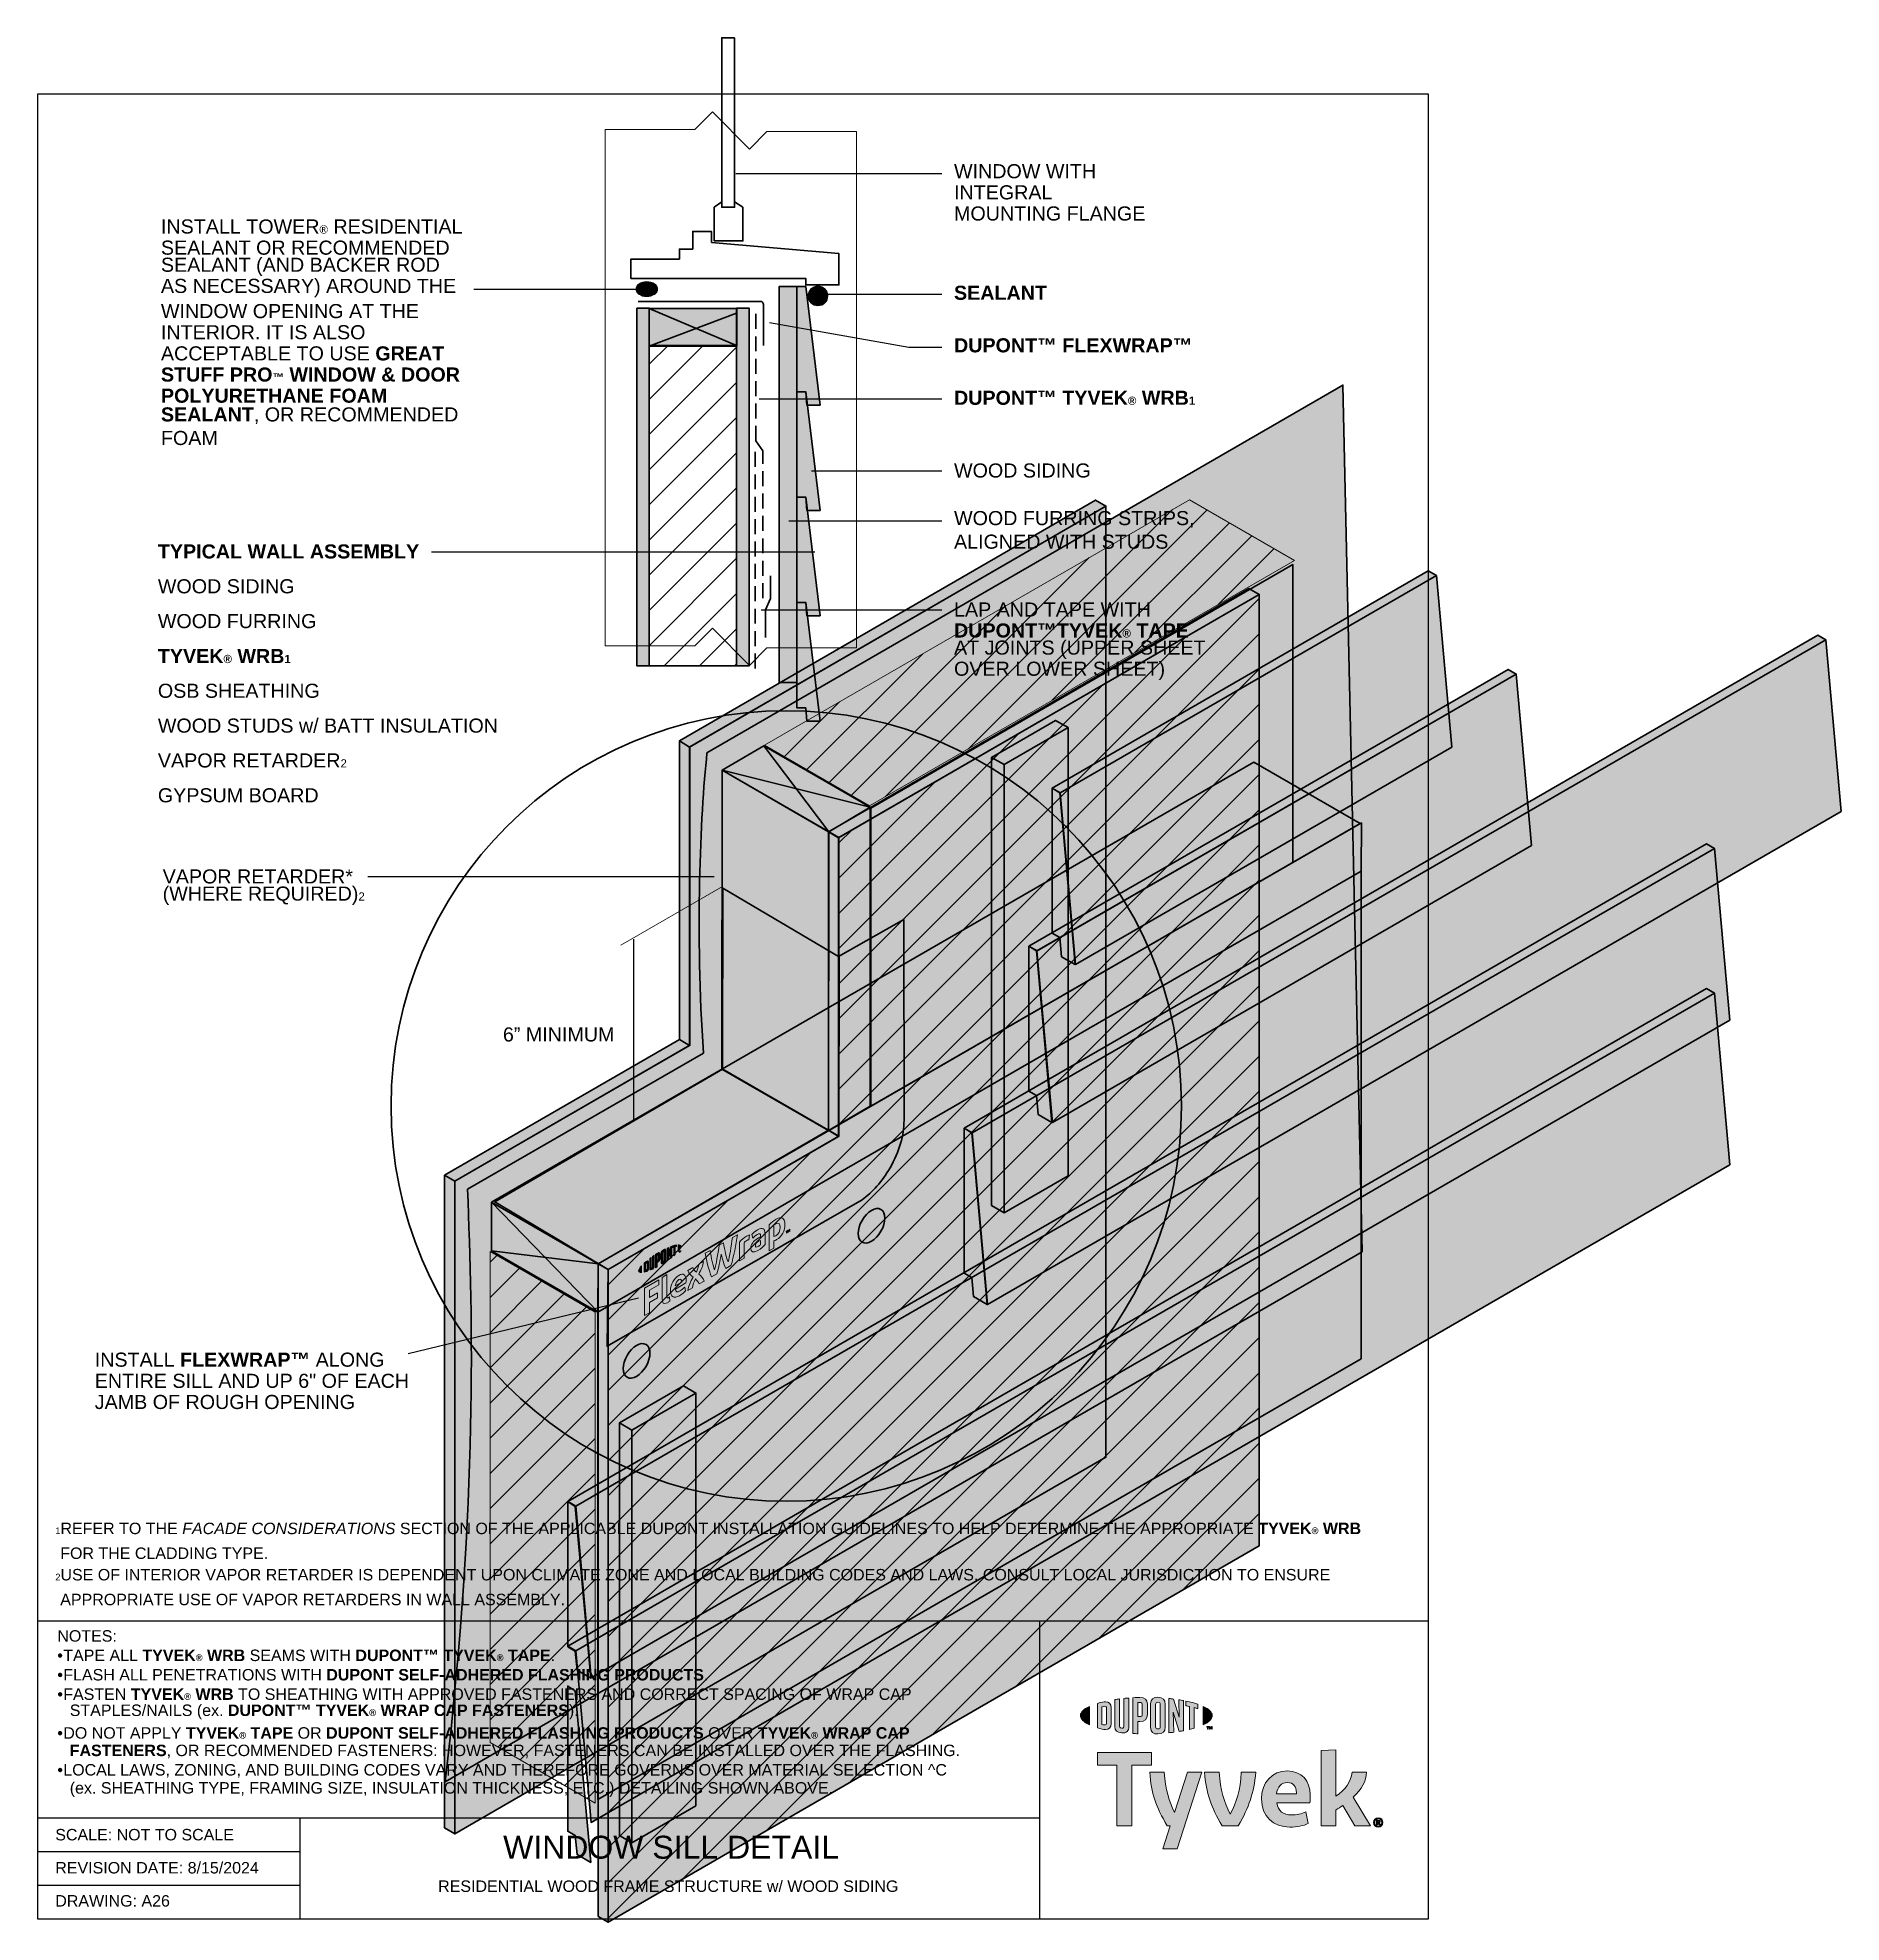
# Model space of a CAD drawing. Extents: x 26 to 751, y -764 to -7.
import ezdxf

# ---------------------------------------------------------------- set-up
doc = ezdxf.new("R2010")
doc.units = 0
doc.header["$MEASUREMENT"] = 0
doc.linetypes.add('AI-Linetype-0', pattern=[9, 6, -3])
doc.linetypes.add('AI-Linetype-1', pattern=[9, 6, -3])
for name, color, linetype, lineweight in [('background', 7, 'Continuous', 0), ('circle', 7, 'Continuous', 0), ('detail', 7, 'Continuous', 0), ('drywall', 7, 'Continuous', 0), ('flexwrap', 7, 'Continuous', 0), ('lines and arrows', 7, 'Continuous', 0), ('OSB', 7, 'Continuous', 0), ('studs and insulation', 7, 'Continuous', 0), ('text', 7, 'Continuous', 0), ('vapor retrarder', 7, 'Continuous', 0), ('wood siding', 7, 'Continuous', 0), ('WRB', 7, 'Continuous', 0), ('WRB fasteners', 7, 'Continuous', 0)]:
    doc.layers.add(name, color=color, linetype=linetype, lineweight=lineweight)
pattern_1 = [(45, (0, 0), (-7.07107, 7.07107), [])]

# ---------------------------------------------------------------- blocks, each defined once
blk = doc.blocks.new('Block_1')
at = {"layer": 'background', "true_color": 0xe11b22, "transparency": 33554687}
h = blk.add_hatch(color=242, dxfattribs=at)
h.dxf.hatch_style = 2
edge = h.paths.add_edge_path()
edge.add_spline(control_points=[(463.1, -685.16), (463.1, -685.73), (462.91, -686.09), (462.2, -686), (461.5, -685.92), (461.32, -685.62), (461.32, -684.95), (461.32, -684.95), (461.32, -674.28), (461.32, -674.28), (460.85, -674.33), (459.82, -674.47), (459.38, -674.53), (459.38, -674.53), (459.38, -685.33), (459.38, -685.33), (459.38, -687.05), (460.22, -687.72), (462.2, -687.95), (464.01, -688.16), (465.12, -687.24), (465.12, -685.33), (465.12, -685.33), (465.12, -673.93), (465.12, -673.93), (464.74, -673.95), (463.5, -674.05), (463.1, -674.09), (463.1, -674.09), (463.1, -685.16), (463.1, -685.16)], knot_values=[0, 0, 0, 0, 1, 1, 1, 2, 2, 2, 3, 3, 3, 4, 4, 4, 5, 5, 5, 6, 6, 6, 7, 7, 7, 8, 8, 8, 9, 9, 9, 10, 10, 10, 10], degree=3, periodic=0)
h = blk.add_hatch(color=242, dxfattribs=at)
h.dxf.hatch_style = 2
edge = h.paths.add_edge_path()
edge.add_spline(control_points=[(470.46, -680.47), (470.46, -681.09), (470.24, -681.4), (469.42, -681.41), (469.42, -681.41), (468.72, -681.41), (468.72, -681.41), (468.72, -681.41), (468.72, -675.74), (468.72, -675.74), (469.03, -675.72), (469.2, -675.72), (469.39, -675.72), (470.27, -675.72), (470.46, -676.05), (470.46, -676.69), (470.46, -676.69), (470.46, -680.47), (470.46, -680.47)], knot_values=[0, 0, 0, 0, 1, 1, 1, 2, 2, 2, 3, 3, 3, 4, 4, 4, 5, 5, 5, 6, 6, 6, 6], degree=3, periodic=0)
edge = h.paths.add_edge_path()
edge.add_spline(control_points=[(469.51, -673.71), (469.15, -673.71), (467.87, -673.76), (466.7, -673.83), (466.7, -673.83), (466.7, -688.19), (466.7, -688.19), (467.1, -688.21), (468.15, -688.27), (468.72, -688.28), (468.72, -688.28), (468.72, -683.4), (468.72, -683.4), (468.72, -683.4), (469.51, -683.4), (469.51, -683.4), (471.62, -683.4), (472.5, -682.45), (472.5, -680.62), (472.5, -680.62), (472.5, -676.39), (472.5, -676.39), (472.5, -674.6), (471.51, -673.71), (469.51, -673.71)], knot_values=[0, 0, 0, 0, 1, 1, 1, 2, 2, 2, 3, 3, 3, 4, 4, 4, 5, 5, 5, 6, 6, 6, 7, 7, 7, 8, 8, 8, 8], degree=3, periodic=0)
h = blk.add_hatch(color=242, dxfattribs=at)
h.dxf.hatch_style = 2
edge = h.paths.add_edge_path()
edge.add_spline(control_points=[(477.67, -685.49), (477.67, -686.06), (477.48, -686.35), (476.77, -686.37), (476.03, -686.39), (475.83, -686.08), (475.83, -685.49), (475.83, -685.49), (475.83, -676.53), (475.83, -676.53), (475.83, -675.95), (476.03, -675.62), (476.77, -675.64), (477.48, -675.66), (477.67, -675.97), (477.67, -676.53), (477.67, -676.53), (477.67, -685.49), (477.67, -685.49)], knot_values=[0, 0, 0, 0, 1, 1, 1, 2, 2, 2, 3, 3, 3, 4, 4, 4, 5, 5, 5, 6, 6, 6, 6], degree=3, periodic=0)
edge = h.paths.add_edge_path()
edge.add_spline(control_points=[(476.77, -673.63), (474.89, -673.54), (473.78, -674.37), (473.78, -676.26), (473.78, -676.26), (473.78, -685.66), (473.78, -685.66), (473.78, -687.65), (474.79, -688.48), (476.77, -688.39), (478.7, -688.31), (479.71, -687.57), (479.71, -685.45), (479.71, -685.45), (479.71, -676.48), (479.71, -676.48), (479.71, -674.45), (478.8, -673.73), (476.77, -673.63)], knot_values=[0, 0, 0, 0, 1, 1, 1, 2, 2, 2, 3, 3, 3, 4, 4, 4, 5, 5, 5, 6, 6, 6, 6], degree=3, periodic=0)
h = blk.add_hatch(color=242, dxfattribs=at)
h.dxf.hatch_style = 2
edge = h.paths.add_edge_path()
edge.add_spline(control_points=[(485.31, -681.63), (485.31, -681.63), (483.07, -674.33), (483.07, -674.33), (482.46, -674.25), (481.73, -674.17), (481.16, -674.12), (481.16, -674.12), (481.16, -687.9), (481.16, -687.9), (481.56, -687.86), (482.57, -687.75), (483.1, -687.68), (483.1, -687.68), (482.94, -679.56), (482.94, -679.56), (482.94, -679.56), (485.31, -687.36), (485.31, -687.36), (485.81, -687.28), (486.55, -687.16), (487.03, -687.06), (487.03, -687.06), (487.03, -674.95), (487.03, -674.95), (486.53, -674.85), (485.61, -674.7), (485.17, -674.63), (485.17, -674.63), (485.31, -681.63), (485.31, -681.63)], knot_values=[0, 0, 0, 0, 1, 1, 1, 2, 2, 2, 3, 3, 3, 4, 4, 4, 5, 5, 5, 6, 6, 6, 7, 7, 7, 8, 8, 8, 9, 9, 9, 10, 10, 10, 10], degree=3, periodic=0)
h = blk.add_hatch(color=242, dxfattribs=at)
h.dxf.hatch_style = 2
edge = h.paths.add_edge_path()
edge.add_spline(control_points=[(445.62, -680.99), (445.62, -682.34), (446.93, -683.61), (449.23, -684.7), (449.23, -684.7), (449.23, -677.3), (449.23, -677.3), (446.93, -678.38), (445.62, -679.64), (445.62, -680.99)], knot_values=[0, 0, 0, 0, 1, 1, 1, 2, 2, 2, 3, 3, 3, 3], degree=3, periodic=0)
h = blk.add_hatch(color=242, dxfattribs=at)
h.dxf.hatch_style = 2
edge = h.paths.add_edge_path()
edge.add_spline(control_points=[(456.13, -684.01), (456.13, -684.58), (455.78, -684.77), (455.38, -684.77), (455.06, -684.77), (454.57, -684.65), (454.17, -684.54), (454.17, -684.54), (454.17, -677.47), (454.17, -677.47), (454.57, -677.36), (455.06, -677.25), (455.38, -677.25), (455.78, -677.25), (456.13, -677.44), (456.13, -678.01), (456.13, -678.01), (456.13, -684.01), (456.13, -684.01)], knot_values=[0, 0, 0, 0, 1, 1, 1, 2, 2, 2, 3, 3, 3, 4, 4, 4, 5, 5, 5, 6, 6, 6, 6], degree=3, periodic=0)
edge = h.paths.add_edge_path()
edge.add_spline(control_points=[(455.64, -675.4), (455, -675.4), (454.08, -675.59), (452.41, -676.11), (452.41, -676.11), (452.41, -685.91), (452.41, -685.91), (453.88, -686.36), (455, -686.62), (455.64, -686.62), (457.12, -686.62), (457.95, -685.71), (457.95, -684.26), (457.95, -684.26), (457.95, -677.75), (457.95, -677.75), (457.95, -676.3), (457.12, -675.4), (455.64, -675.4)], knot_values=[0, 0, 0, 0, 1, 1, 1, 2, 2, 2, 3, 3, 3, 4, 4, 4, 5, 5, 5, 6, 6, 6, 6], degree=3, periodic=0)
h = blk.add_hatch(color=242, dxfattribs=at)
h.dxf.hatch_style = 2
edge = h.paths.add_edge_path()
edge.add_spline(control_points=[(488.03, -677.07), (488.53, -677.16), (489.02, -677.26), (489.5, -677.36), (489.5, -677.36), (489.5, -686.53), (489.5, -686.53), (489.94, -686.43), (490.76, -686.21), (491.31, -686.05), (491.31, -686.05), (491.31, -677.8), (491.31, -677.8), (491.83, -677.93), (492.33, -678.07), (492.78, -678.2), (492.78, -678.2), (492.78, -676.43), (492.78, -676.43), (491.35, -675.93), (489.82, -675.53), (488.03, -675.15), (488.03, -675.15), (488.03, -677.07), (488.03, -677.07)], knot_values=[0, 0, 0, 0, 1, 1, 1, 2, 2, 2, 3, 3, 3, 4, 4, 4, 5, 5, 5, 6, 6, 6, 7, 7, 7, 8, 8, 8, 8], degree=3, periodic=0)
h = blk.add_hatch(color=242, dxfattribs=at)
h.dxf.hatch_style = 2
edge = h.paths.add_edge_path()
edge.add_spline(control_points=[(498.56, -680.99), (498.56, -682.35), (497.25, -683.61), (494.95, -684.7), (494.95, -684.7), (494.95, -677.3), (494.95, -677.3), (497.25, -678.38), (498.56, -679.64), (498.56, -680.99)], knot_values=[0, 0, 0, 0, 1, 1, 1, 2, 2, 2, 3, 3, 3, 3], degree=3, periodic=0)
h = blk.add_hatch(color=242, dxfattribs=at)
h.dxf.hatch_style = 2
edge = h.paths.add_edge_path()
edge.add_spline(control_points=[(497.49, -685.44), (497.49, -685.44), (497.71, -685.44), (497.71, -685.44), (497.71, -685.44), (498.03, -685.95), (498.03, -685.95), (498.03, -685.95), (498.35, -685.44), (498.35, -685.44), (498.35, -685.44), (498.56, -685.44), (498.56, -685.44), (498.56, -685.44), (498.56, -686.51), (498.56, -686.51), (498.56, -686.51), (498.37, -686.51), (498.37, -686.51), (498.37, -686.51), (498.37, -685.75), (498.37, -685.75), (498.37, -685.75), (498.04, -686.26), (498.04, -686.26), (498.04, -686.26), (498.02, -686.26), (498.02, -686.26), (498.02, -686.26), (497.69, -685.75), (497.69, -685.75), (497.69, -685.75), (497.69, -686.51), (497.69, -686.51), (497.69, -686.51), (497.49, -686.51), (497.49, -686.51), (497.49, -686.51), (497.49, -685.44), (497.49, -685.44)], knot_values=[0, 0, 0, 0, 1, 1, 1, 2, 2, 2, 3, 3, 3, 4, 4, 4, 5, 5, 5, 6, 6, 6, 7, 7, 7, 8, 8, 8, 9, 9, 9, 10, 10, 10, 11, 11, 11, 12, 12, 12, 13, 13, 13, 13], degree=3, periodic=0)
edge = h.paths.add_edge_path()
edge.add_spline(control_points=[(496.73, -685.63), (496.73, -685.63), (496.4, -685.63), (496.4, -685.63), (496.4, -685.63), (496.4, -685.44), (496.4, -685.44), (496.4, -685.44), (497.26, -685.44), (497.26, -685.44), (497.26, -685.44), (497.26, -685.63), (497.26, -685.63), (497.26, -685.63), (496.93, -685.63), (496.93, -685.63), (496.93, -685.63), (496.93, -686.51), (496.93, -686.51), (496.93, -686.51), (496.73, -686.51), (496.73, -686.51), (496.73, -686.51), (496.73, -685.63), (496.73, -685.63)], knot_values=[0, 0, 0, 0, 1, 1, 1, 2, 2, 2, 3, 3, 3, 4, 4, 4, 5, 5, 5, 6, 6, 6, 7, 7, 7, 8, 8, 8, 8], degree=3, periodic=0)
at = {"layer": 'background'}
for points, knots in [([(463.1, -685.16), (463.1, -685.73), (462.91, -686.09), (462.2, -686), (461.5, -685.92), (461.32, -685.62), (461.32, -684.95), (461.32, -684.95), (461.32, -674.28), (461.32, -674.28), (460.85, -674.33), (459.82, -674.47), (459.38, -674.53), (459.38, -674.53), (459.38, -685.33), (459.38, -685.33), (459.38, -687.05), (460.22, -687.72), (462.2, -687.95), (464.01, -688.16), (465.12, -687.24), (465.12, -685.33), (465.12, -685.33), (465.12, -673.93), (465.12, -673.93), (464.74, -673.95), (463.5, -674.05), (463.1, -674.09), (463.1, -674.09), (463.1, -685.16), (463.1, -685.16)], [0, 0, 0, 0, 1, 1, 1, 2, 2, 2, 3, 3, 3, 4, 4, 4, 5, 5, 5, 6, 6, 6, 7, 7, 7, 8, 8, 8, 9, 9, 9, 10, 10, 10, 10]), ([(469.51, -673.71), (469.15, -673.71), (467.87, -673.76), (466.7, -673.83), (466.7, -673.83), (466.7, -688.19), (466.7, -688.19), (467.1, -688.21), (468.15, -688.27), (468.72, -688.28), (468.72, -688.28), (468.72, -683.4), (468.72, -683.4), (468.72, -683.4), (469.51, -683.4), (469.51, -683.4), (471.62, -683.4), (472.5, -682.45), (472.5, -680.62), (472.5, -680.62), (472.5, -676.39), (472.5, -676.39), (472.5, -674.6), (471.51, -673.71), (469.51, -673.71)], [0, 0, 0, 0, 1, 1, 1, 2, 2, 2, 3, 3, 3, 4, 4, 4, 5, 5, 5, 6, 6, 6, 7, 7, 7, 8, 8, 8, 8]), ([(476.77, -673.63), (474.89, -673.54), (473.78, -674.37), (473.78, -676.26), (473.78, -676.26), (473.78, -685.66), (473.78, -685.66), (473.78, -687.65), (474.79, -688.48), (476.77, -688.39), (478.7, -688.31), (479.71, -687.57), (479.71, -685.45), (479.71, -685.45), (479.71, -676.48), (479.71, -676.48), (479.71, -674.45), (478.8, -673.73), (476.77, -673.63)], [0, 0, 0, 0, 1, 1, 1, 2, 2, 2, 3, 3, 3, 4, 4, 4, 5, 5, 5, 6, 6, 6, 6]), ([(485.31, -681.63), (485.31, -681.63), (483.07, -674.33), (483.07, -674.33), (482.46, -674.25), (481.73, -674.17), (481.16, -674.12), (481.16, -674.12), (481.16, -687.9), (481.16, -687.9), (481.56, -687.86), (482.57, -687.75), (483.1, -687.68), (483.1, -687.68), (482.94, -679.56), (482.94, -679.56), (482.94, -679.56), (485.31, -687.36), (485.31, -687.36), (485.81, -687.28), (486.55, -687.16), (487.03, -687.06), (487.03, -687.06), (487.03, -674.95), (487.03, -674.95), (486.53, -674.85), (485.61, -674.7), (485.17, -674.63), (485.17, -674.63), (485.31, -681.63), (485.31, -681.63)], [0, 0, 0, 0, 1, 1, 1, 2, 2, 2, 3, 3, 3, 4, 4, 4, 5, 5, 5, 6, 6, 6, 7, 7, 7, 8, 8, 8, 9, 9, 9, 10, 10, 10, 10]), ([(445.62, -680.99), (445.62, -682.34), (446.93, -683.61), (449.23, -684.7), (449.23, -684.7), (449.23, -677.3), (449.23, -677.3), (446.93, -678.38), (445.62, -679.64), (445.62, -680.99)], [0, 0, 0, 0, 1, 1, 1, 2, 2, 2, 3, 3, 3, 3]), ([(455.64, -675.4), (455, -675.4), (454.08, -675.59), (452.41, -676.11), (452.41, -676.11), (452.41, -685.91), (452.41, -685.91), (453.88, -686.36), (455, -686.62), (455.64, -686.62), (457.12, -686.62), (457.95, -685.71), (457.95, -684.26), (457.95, -684.26), (457.95, -677.75), (457.95, -677.75), (457.95, -676.3), (457.12, -675.4), (455.64, -675.4)], [0, 0, 0, 0, 1, 1, 1, 2, 2, 2, 3, 3, 3, 4, 4, 4, 5, 5, 5, 6, 6, 6, 6]), ([(456.13, -684.01), (456.13, -684.58), (455.78, -684.77), (455.38, -684.77), (455.06, -684.77), (454.57, -684.65), (454.17, -684.54), (454.17, -684.54), (454.17, -677.47), (454.17, -677.47), (454.57, -677.36), (455.06, -677.25), (455.38, -677.25), (455.78, -677.25), (456.13, -677.44), (456.13, -678.01), (456.13, -678.01), (456.13, -684.01), (456.13, -684.01)], [0, 0, 0, 0, 1, 1, 1, 2, 2, 2, 3, 3, 3, 4, 4, 4, 5, 5, 5, 6, 6, 6, 6]), ([(470.46, -680.47), (470.46, -681.09), (470.24, -681.4), (469.42, -681.41), (469.42, -681.41), (468.72, -681.41), (468.72, -681.41), (468.72, -681.41), (468.72, -675.74), (468.72, -675.74), (469.03, -675.72), (469.2, -675.72), (469.39, -675.72), (470.27, -675.72), (470.46, -676.05), (470.46, -676.69), (470.46, -676.69), (470.46, -680.47), (470.46, -680.47)], [0, 0, 0, 0, 1, 1, 1, 2, 2, 2, 3, 3, 3, 4, 4, 4, 5, 5, 5, 6, 6, 6, 6]), ([(477.67, -685.49), (477.67, -686.06), (477.48, -686.35), (476.77, -686.37), (476.03, -686.39), (475.83, -686.08), (475.83, -685.49), (475.83, -685.49), (475.83, -676.53), (475.83, -676.53), (475.83, -675.95), (476.03, -675.62), (476.77, -675.64), (477.48, -675.66), (477.67, -675.97), (477.67, -676.53), (477.67, -676.53), (477.67, -685.49), (477.67, -685.49)], [0, 0, 0, 0, 1, 1, 1, 2, 2, 2, 3, 3, 3, 4, 4, 4, 5, 5, 5, 6, 6, 6, 6]), ([(488.03, -677.07), (488.53, -677.16), (489.02, -677.26), (489.5, -677.36), (489.5, -677.36), (489.5, -686.53), (489.5, -686.53), (489.94, -686.43), (490.76, -686.21), (491.31, -686.05), (491.31, -686.05), (491.31, -677.8), (491.31, -677.8), (491.83, -677.93), (492.33, -678.07), (492.78, -678.2), (492.78, -678.2), (492.78, -676.43), (492.78, -676.43), (491.35, -675.93), (489.82, -675.53), (488.03, -675.15), (488.03, -675.15), (488.03, -677.07), (488.03, -677.07)], [0, 0, 0, 0, 1, 1, 1, 2, 2, 2, 3, 3, 3, 4, 4, 4, 5, 5, 5, 6, 6, 6, 7, 7, 7, 8, 8, 8, 8]), ([(498.56, -680.99), (498.56, -682.35), (497.25, -683.61), (494.95, -684.7), (494.95, -684.7), (494.95, -677.3), (494.95, -677.3), (497.25, -678.38), (498.56, -679.64), (498.56, -680.99)], [0, 0, 0, 0, 1, 1, 1, 2, 2, 2, 3, 3, 3, 3]), ([(496.73, -685.63), (496.73, -685.63), (496.4, -685.63), (496.4, -685.63), (496.4, -685.63), (496.4, -685.44), (496.4, -685.44), (496.4, -685.44), (497.26, -685.44), (497.26, -685.44), (497.26, -685.44), (497.26, -685.63), (497.26, -685.63), (497.26, -685.63), (496.93, -685.63), (496.93, -685.63), (496.93, -685.63), (496.93, -686.51), (496.93, -686.51), (496.93, -686.51), (496.73, -686.51), (496.73, -686.51), (496.73, -686.51), (496.73, -685.63), (496.73, -685.63)], [0, 0, 0, 0, 1, 1, 1, 2, 2, 2, 3, 3, 3, 4, 4, 4, 5, 5, 5, 6, 6, 6, 7, 7, 7, 8, 8, 8, 8]), ([(497.49, -685.44), (497.49, -685.44), (497.71, -685.44), (497.71, -685.44), (497.71, -685.44), (498.03, -685.95), (498.03, -685.95), (498.03, -685.95), (498.35, -685.44), (498.35, -685.44), (498.35, -685.44), (498.56, -685.44), (498.56, -685.44), (498.56, -685.44), (498.56, -686.51), (498.56, -686.51), (498.56, -686.51), (498.37, -686.51), (498.37, -686.51), (498.37, -686.51), (498.37, -685.75), (498.37, -685.75), (498.37, -685.75), (498.04, -686.26), (498.04, -686.26), (498.04, -686.26), (498.02, -686.26), (498.02, -686.26), (498.02, -686.26), (497.69, -685.75), (497.69, -685.75), (497.69, -685.75), (497.69, -686.51), (497.69, -686.51), (497.69, -686.51), (497.49, -686.51), (497.49, -686.51), (497.49, -686.51), (497.49, -685.44), (497.49, -685.44)], [0, 0, 0, 0, 1, 1, 1, 2, 2, 2, 3, 3, 3, 4, 4, 4, 5, 5, 5, 6, 6, 6, 7, 7, 7, 8, 8, 8, 9, 9, 9, 10, 10, 10, 11, 11, 11, 12, 12, 12, 13, 13, 13, 13])]:
    blk.add_open_spline(points, degree=3, knots=knots, dxfattribs=at)
blk = doc.blocks.new('Block_5')
at = {"layer": 'background', "true_color": 0x17477e, "transparency": 33554687}
h = blk.add_hatch(color=156, dxfattribs=at)
h.dxf.hatch_style = 2
h.paths.add_polyline_path([(474.14, -695.78), (452.41, -695.78), (452.41, -700.93), (460.25, -700.93), (460.25, -725.32), (466.29, -725.32), (466.29, -700.93), (474.14, -700.93)])
h = blk.add_hatch(color=156, dxfattribs=at)
h.dxf.hatch_style = 2
edge = h.paths.add_edge_path()
edge.add_spline(control_points=[(555.25, -713.8), (555.25, -713.8), (562.26, -725.32), (562.26, -725.32), (562.26, -725.32), (555.93, -725.32), (555.93, -725.32), (555.93, -725.32), (551.08, -717.09), (551.08, -717.09), (550.19, -717.73), (549.26, -718.36), (548.25, -718.99), (548.25, -718.99), (548.25, -725.32), (548.25, -725.32), (548.25, -725.32), (542.42, -725.32), (542.42, -725.32), (542.42, -725.32), (542.42, -695.06), (542.42, -695.06), (542.42, -695.06), (548.25, -694.77), (548.25, -694.77), (548.25, -694.77), (548.25, -713.38), (548.25, -713.38), (552.21, -710.81), (554.16, -707.85), (554.83, -703.76), (554.83, -703.76), (560.61, -703.76), (560.61, -703.76), (560.49, -707.39), (558.63, -710.64), (555.25, -713.8)], knot_values=[0, 0, 0, 0, 1, 1, 1, 2, 2, 2, 3, 3, 3, 4, 4, 4, 5, 5, 5, 6, 6, 6, 7, 7, 7, 8, 8, 8, 9, 9, 9, 10, 10, 10, 11, 11, 11, 12, 12, 12, 12], degree=3, periodic=0)
h = blk.add_hatch(color=156, dxfattribs=at)
h.dxf.hatch_style = 2
edge = h.paths.add_edge_path()
edge.add_spline(control_points=[(510.27, -703.76), (509.89, -710.97), (508.28, -715.87), (505.79, -720.64), (503.39, -715.87), (501.83, -710.97), (501.36, -703.76), (501.36, -703.76), (495.5, -703.76), (495.5, -703.76), (496.13, -712.24), (498.03, -717.68), (502.59, -725.32), (502.59, -725.32), (509.04, -725.32), (509.04, -725.32), (513.43, -717.68), (515.25, -712.24), (516.09, -703.76), (516.09, -703.76), (510.27, -703.76), (510.27, -703.76)], knot_values=[0, 0, 0, 0, 1, 1, 1, 2, 2, 2, 3, 3, 3, 4, 4, 4, 5, 5, 5, 6, 6, 6, 7, 7, 7, 7], degree=3, periodic=0)
h = blk.add_hatch(color=156, dxfattribs=at)
h.dxf.hatch_style = 2
edge = h.paths.add_edge_path()
edge.add_spline(control_points=[(524.4, -712.49), (524.4, -712.49), (532.42, -712.49), (532.42, -712.49), (532.42, -712.49), (532.42, -711.99), (532.42, -711.99), (532.42, -709.62), (531.16, -707.89), (528.83, -707.89), (526.39, -707.89), (524.78, -709.62), (524.4, -712.49)], knot_values=[0, 0, 0, 0, 1, 1, 1, 2, 2, 2, 3, 3, 3, 4, 4, 4, 4], degree=3, periodic=0)
edge = h.paths.add_edge_path()
edge.add_spline(control_points=[(537.19, -724.39), (535.33, -725.24), (532.59, -725.83), (529.81, -725.83), (523.01, -725.83), (518.37, -721.52), (518.37, -714.52), (518.37, -707.81), (522.63, -703.25), (528.83, -703.25), (534.36, -703.25), (537.99, -707.18), (537.99, -712.83), (537.99, -714.1), (537.91, -715.19), (537.82, -716.04), (537.82, -716.04), (524.49, -716.04), (524.49, -716.04), (525.04, -719.41), (527.02, -720.93), (530.4, -720.93), (532.46, -720.93), (534.45, -720.47), (536.26, -719.71), (536.26, -719.71), (537.19, -724.39), (537.19, -724.39)], knot_values=[0, 0, 0, 0, 1, 1, 1, 2, 2, 2, 3, 3, 3, 4, 4, 4, 5, 5, 5, 6, 6, 6, 7, 7, 7, 8, 8, 8, 9, 9, 9, 9], degree=3, periodic=0)
at = {"layer": 'background'}
blk.add_lwpolyline([(474.14, -695.78), (452.41, -695.78), (452.41, -700.93), (460.25, -700.93), (460.25, -725.32), (466.29, -725.32), (466.29, -700.93), (474.14, -700.93)], close=True, dxfattribs=at)
for points, knots in [([(555.25, -713.8), (555.25, -713.8), (562.26, -725.32), (562.26, -725.32), (562.26, -725.32), (555.93, -725.32), (555.93, -725.32), (555.93, -725.32), (551.08, -717.09), (551.08, -717.09), (550.19, -717.73), (549.26, -718.36), (548.25, -718.99), (548.25, -718.99), (548.25, -725.32), (548.25, -725.32), (548.25, -725.32), (542.42, -725.32), (542.42, -725.32), (542.42, -725.32), (542.42, -695.06), (542.42, -695.06), (542.42, -695.06), (548.25, -694.77), (548.25, -694.77), (548.25, -694.77), (548.25, -713.38), (548.25, -713.38), (552.21, -710.81), (554.16, -707.85), (554.83, -703.76), (554.83, -703.76), (560.61, -703.76), (560.61, -703.76), (560.49, -707.39), (558.63, -710.64), (555.25, -713.8)], [0, 0, 0, 0, 1, 1, 1, 2, 2, 2, 3, 3, 3, 4, 4, 4, 5, 5, 5, 6, 6, 6, 7, 7, 7, 8, 8, 8, 9, 9, 9, 10, 10, 10, 11, 11, 11, 12, 12, 12, 12]), ([(510.27, -703.76), (509.89, -710.97), (508.28, -715.87), (505.79, -720.64), (503.39, -715.87), (501.83, -710.97), (501.36, -703.76), (501.36, -703.76), (495.5, -703.76), (495.5, -703.76), (496.13, -712.24), (498.03, -717.68), (502.59, -725.32), (502.59, -725.32), (509.04, -725.32), (509.04, -725.32), (513.43, -717.68), (515.25, -712.24), (516.09, -703.76), (516.09, -703.76), (510.27, -703.76), (510.27, -703.76)], [0, 0, 0, 0, 1, 1, 1, 2, 2, 2, 3, 3, 3, 4, 4, 4, 5, 5, 5, 6, 6, 6, 7, 7, 7, 7]), ([(537.19, -724.39), (535.33, -725.24), (532.59, -725.83), (529.81, -725.83), (523.01, -725.83), (518.37, -721.52), (518.37, -714.52), (518.37, -707.81), (522.63, -703.25), (528.83, -703.25), (534.36, -703.25), (537.99, -707.18), (537.99, -712.83), (537.99, -714.1), (537.91, -715.19), (537.82, -716.04), (537.82, -716.04), (524.49, -716.04), (524.49, -716.04), (525.04, -719.41), (527.02, -720.93), (530.4, -720.93), (532.46, -720.93), (534.45, -720.47), (536.26, -719.71), (536.26, -719.71), (537.19, -724.39), (537.19, -724.39)], [0, 0, 0, 0, 1, 1, 1, 2, 2, 2, 3, 3, 3, 4, 4, 4, 5, 5, 5, 6, 6, 6, 7, 7, 7, 8, 8, 8, 9, 9, 9, 9]), ([(524.4, -712.49), (524.4, -712.49), (532.42, -712.49), (532.42, -712.49), (532.42, -712.49), (532.42, -711.99), (532.42, -711.99), (532.42, -709.62), (531.16, -707.89), (528.83, -707.89), (526.39, -707.89), (524.78, -709.62), (524.4, -712.49)], [0, 0, 0, 0, 1, 1, 1, 2, 2, 2, 3, 3, 3, 4, 4, 4, 4])]:
    blk.add_open_spline(points, degree=3, knots=knots, dxfattribs=at)
blk = doc.blocks.new('Block_4')
at = {"layer": 'background', "true_color": 0x17477e, "transparency": 33554687}
h = blk.add_hatch(color=156, dxfattribs=at)
h.dxf.hatch_style = 2
edge = h.paths.add_edge_path()
edge.add_spline(control_points=[(488.64, -703.76), (488.64, -703.76), (483.41, -719.99), (483.41, -719.99), (481.19, -715.42), (479.74, -710.65), (479.3, -703.76), (479.3, -703.76), (473.43, -703.76), (473.43, -703.76), (474.07, -712.24), (475.97, -717.68), (480.52, -725.32), (480.52, -725.32), (481.7, -725.32), (481.7, -725.32), (481.7, -725.32), (478.71, -734.6), (478.71, -734.6), (478.71, -734.6), (484.53, -734.6), (484.53, -734.6), (484.53, -734.6), (494.46, -703.76), (494.46, -703.76), (494.46, -703.76), (488.64, -703.76), (488.64, -703.76)], knot_values=[0, 0, 0, 0, 1, 1, 1, 2, 2, 2, 3, 3, 3, 4, 4, 4, 5, 5, 5, 6, 6, 6, 7, 7, 7, 8, 8, 8, 9, 9, 9, 9], degree=3, periodic=0)
at = {"layer": 'background'}
blk.add_open_spline([(488.64, -703.76), (488.64, -703.76), (483.41, -719.99), (483.41, -719.99), (481.19, -715.42), (479.74, -710.65), (479.3, -703.76), (479.3, -703.76), (473.43, -703.76), (473.43, -703.76), (474.07, -712.24), (475.97, -717.68), (480.52, -725.32), (480.52, -725.32), (481.7, -725.32), (481.7, -725.32), (481.7, -725.32), (478.71, -734.6), (478.71, -734.6), (478.71, -734.6), (484.53, -734.6), (484.53, -734.6), (484.53, -734.6), (494.46, -703.76), (494.46, -703.76), (494.46, -703.76), (488.64, -703.76), (488.64, -703.76)], degree=3, knots=[0, 0, 0, 0, 1, 1, 1, 2, 2, 2, 3, 3, 3, 4, 4, 4, 5, 5, 5, 6, 6, 6, 7, 7, 7, 8, 8, 8, 9, 9, 9, 9], dxfattribs=at)
blk.add_blockref('Block_5', (0, 0), dxfattribs=at)
blk = doc.blocks.new('Block_6')
at = {"layer": 'background', "true_color": 0x17477e, "transparency": 33554687}
h = blk.add_hatch(color=156, dxfattribs=at)
h.dxf.hatch_style = 2
edge = h.paths.add_edge_path()
edge.add_spline(control_points=[(565.05, -723.33), (565.05, -723.33), (565.05, -723.89), (565.05, -723.89), (565.05, -723.89), (565.29, -723.89), (565.29, -723.89), (565.53, -723.89), (565.65, -723.82), (565.65, -723.61), (565.65, -723.4), (565.53, -723.33), (565.29, -723.33), (565.29, -723.33), (565.05, -723.33), (565.05, -723.33)], knot_values=[0, 0, 0, 0, 1, 1, 1, 2, 2, 2, 3, 3, 3, 4, 4, 4, 5, 5, 5, 5], degree=3, periodic=0)
edge = h.paths.add_edge_path()
edge.add_spline(control_points=[(564.64, -722.98), (564.64, -722.98), (565.29, -722.98), (565.29, -722.98), (565.8, -722.98), (566.05, -723.22), (566.05, -723.61), (566.05, -723.88), (565.93, -724.07), (565.68, -724.17), (565.81, -724.41), (565.97, -724.64), (566.18, -724.89), (566.18, -724.89), (565.69, -724.89), (565.69, -724.89), (565.51, -724.67), (565.38, -724.46), (565.27, -724.23), (565.27, -724.23), (565.05, -724.23), (565.05, -724.23), (565.05, -724.23), (565.05, -724.89), (565.05, -724.89), (565.05, -724.89), (564.64, -724.89), (564.64, -724.89), (564.64, -724.89), (564.64, -722.98), (564.64, -722.98)], knot_values=[0, 0, 0, 0, 1, 1, 1, 2, 2, 2, 3, 3, 3, 4, 4, 4, 5, 5, 5, 6, 6, 6, 7, 7, 7, 8, 8, 8, 9, 9, 9, 10, 10, 10, 10], degree=3, periodic=0)
edge = h.paths.add_edge_path()
edge.add_spline(control_points=[(565.32, -722.49), (564.4, -722.49), (563.88, -723.02), (563.88, -723.97), (563.88, -724.93), (564.4, -725.45), (565.32, -725.45), (566.23, -725.45), (566.76, -724.93), (566.76, -723.97), (566.76, -723.02), (566.23, -722.49), (565.32, -722.49)], knot_values=[0, 0, 0, 0, 1, 1, 1, 2, 2, 2, 3, 3, 3, 4, 4, 4, 4], degree=3, periodic=0)
edge = h.paths.add_edge_path()
edge.add_spline(control_points=[(565.32, -722.11), (566.45, -722.11), (567.2, -722.83), (567.2, -723.97), (567.2, -725.11), (566.44, -725.83), (565.32, -725.83), (564.17, -725.83), (563.44, -725.11), (563.44, -723.97), (563.44, -722.83), (564.18, -722.11), (565.32, -722.11)], knot_values=[0, 0, 0, 0, 1, 1, 1, 2, 2, 2, 3, 3, 3, 4, 4, 4, 4], degree=3, periodic=0)
at = {"layer": 'background'}
for points, knots in [([(565.32, -722.11), (566.45, -722.11), (567.2, -722.83), (567.2, -723.97), (567.2, -725.11), (566.44, -725.83), (565.32, -725.83), (564.17, -725.83), (563.44, -725.11), (563.44, -723.97), (563.44, -722.83), (564.18, -722.11), (565.32, -722.11)], [0, 0, 0, 0, 1, 1, 1, 2, 2, 2, 3, 3, 3, 4, 4, 4, 4]), ([(565.32, -722.49), (564.4, -722.49), (563.88, -723.02), (563.88, -723.97), (563.88, -724.93), (564.4, -725.45), (565.32, -725.45), (566.23, -725.45), (566.76, -724.93), (566.76, -723.97), (566.76, -723.02), (566.23, -722.49), (565.32, -722.49)], [0, 0, 0, 0, 1, 1, 1, 2, 2, 2, 3, 3, 3, 4, 4, 4, 4]), ([(564.64, -722.98), (564.64, -722.98), (565.29, -722.98), (565.29, -722.98), (565.8, -722.98), (566.05, -723.22), (566.05, -723.61), (566.05, -723.88), (565.93, -724.07), (565.68, -724.17), (565.81, -724.41), (565.97, -724.64), (566.18, -724.89), (566.18, -724.89), (565.69, -724.89), (565.69, -724.89), (565.51, -724.67), (565.38, -724.46), (565.27, -724.23), (565.27, -724.23), (565.05, -724.23), (565.05, -724.23), (565.05, -724.23), (565.05, -724.89), (565.05, -724.89), (565.05, -724.89), (564.64, -724.89), (564.64, -724.89), (564.64, -724.89), (564.64, -722.98), (564.64, -722.98)], [0, 0, 0, 0, 1, 1, 1, 2, 2, 2, 3, 3, 3, 4, 4, 4, 5, 5, 5, 6, 6, 6, 7, 7, 7, 8, 8, 8, 9, 9, 9, 10, 10, 10, 10]), ([(565.05, -723.33), (565.05, -723.33), (565.05, -723.89), (565.05, -723.89), (565.05, -723.89), (565.29, -723.89), (565.29, -723.89), (565.53, -723.89), (565.65, -723.82), (565.65, -723.61), (565.65, -723.4), (565.53, -723.33), (565.29, -723.33), (565.29, -723.33), (565.05, -723.33), (565.05, -723.33)], [0, 0, 0, 0, 1, 1, 1, 2, 2, 2, 3, 3, 3, 4, 4, 4, 5, 5, 5, 5])]:
    blk.add_open_spline(points, degree=3, knots=knots, dxfattribs=at)
blk = doc.blocks.new('Block_3')
at = {"layer": 'background'}
for name in ['Block_4', 'Block_6']:
    blk.add_blockref(name, (0, 0), dxfattribs=at)
blk = doc.blocks.new('Block_2')
at = {"layer": 'background'}
blk.add_blockref('Block_3', (0, 0), dxfattribs=at)
blk = doc.blocks.new('Block_0')
at = {"layer": 'background'}
for name in ['Block_1', 'Block_2']:
    blk.add_blockref(name, (0, 0), dxfattribs=at)
blk = doc.blocks.new('Block_7')
at = {"layer": 'background', "color": 250, "lineweight": 25, "true_color": 0x231f20}
for p, q in [((26.46, -642.9), (585.42, -642.9)), ((429.12, -642.9), (429.12, -762.78)), ((26.46, -722.04), (429.12, -722.04)), ((131.88, -722.04), (131.88, -762.78)), ((26.46, -735.6), (131.88, -735.6)), ((26.46, -749.22), (131.88, -749.22))]:
    blk.add_line(p, q, dxfattribs=at)
blk.add_lwpolyline([(585.42, -762.78), (26.46, -762.78), (26.46, -29.1), (585.42, -29.1)], close=True, dxfattribs=at)
blk = doc.blocks.new('Block_8')
at = {"layer": 'drywall', "true_color": 0xebebec, "transparency": 33554687}
h = blk.add_hatch(color=7, dxfattribs=at)
h.dxf.hatch_style = 2
h.paths.add_polyline_path([(288.62, -291.56), (455.82, -194.84), (455.82, -577.17), (194.17, -728.54), (194.17, -466.21), (288.62, -411.56)])
at = {"layer": 'drywall', "true_color": 0xf1f2f2, "transparency": 33554687}
h = blk.add_hatch(color=7, dxfattribs=at)
h.dxf.hatch_style = 2
h.paths.add_polyline_path([(284.45, -289.2), (451.69, -192.45), (455.82, -194.84), (288.41, -291.69)])
at = {"layer": 'drywall', "true_color": 0xe2e3e4, "transparency": 33554687}
h = blk.add_hatch(color=254, dxfattribs=at)
h.dxf.hatch_style = 2
h.paths.add_polyline_path([(288.41, -411.69), (284.45, -409.2), (284.45, -289.2), (288.41, -291.69)])
at = {"layer": 'drywall', "true_color": 0xf1f2f2, "transparency": 33554687}
h = blk.add_hatch(color=7, dxfattribs=at)
h.dxf.hatch_style = 2
h.paths.add_polyline_path([(288.41, -411.69), (194.17, -466.21), (190.03, -463.82), (284.45, -409.2)])
at = {"layer": 'drywall', "true_color": 0xe2e3e4, "transparency": 33554687}
h = blk.add_hatch(color=254, dxfattribs=at)
h.dxf.hatch_style = 2
h.paths.add_polyline_path([(194.17, -466.21), (194.17, -728.54), (190.03, -726.15), (190.03, -463.82)])
at = {"layer": 'drywall', "color": 250, "lineweight": 35, "true_color": 0x231f20}
for points in [[(288.62, -291.56), (455.82, -194.84), (455.82, -577.17), (194.17, -728.54), (194.17, -466.21), (288.62, -411.56)], [(284.45, -289.2), (451.69, -192.45), (455.82, -194.84), (288.41, -291.69)], [(288.41, -411.69), (284.45, -409.2), (284.45, -289.2), (288.41, -291.69)], [(288.41, -411.69), (194.17, -466.21), (190.03, -463.82), (284.45, -409.2)], [(194.17, -466.21), (194.17, -728.54), (190.03, -726.15), (190.03, -463.82)]]:
    blk.add_lwpolyline(points, close=True, dxfattribs=at)
at = {"layer": 'drywall'}
blk.add_circle((327.36, -435.97), 158.87, dxfattribs=at)
blk = doc.blocks.new('Block_9')
at = {"layer": 'vapor retrarder', "true_color": 0xc0e2ca, "transparency": 33554687}
h = blk.add_hatch(color=254, dxfattribs=at)
h.dxf.hatch_style = 2
edge = h.paths.add_edge_path()
edge.add_spline(control_points=[(199.26, -469.4), (201.2, -523.02), (203.58, -591.4), (190.31, -707.68), (190.31, -707.68), (558.88, -494.58), (558.88, -494.58), (558.88, -494.58), (551.08, -146.2), (551.08, -146.2), (551.08, -146.2), (295.49, -294.07), (295.49, -294.07), (292.7, -319.61), (290.81, -366.65), (294.05, -414.68), (294.05, -414.68), (199.26, -469.4), (199.26, -469.4)], knot_values=[0, 0, 0, 0, 1, 1, 1, 2, 2, 2, 3, 3, 3, 4, 4, 4, 5, 5, 5, 6, 6, 6, 6], degree=3, periodic=0)
at = {"layer": 'vapor retrarder'}
blk.add_circle((327.36, -435.97), 158.87, dxfattribs=at)
at = {"layer": 'vapor retrarder', "color": 250, "lineweight": 35, "true_color": 0x231f20}
blk.add_open_spline([(199.26, -469.4), (201.2, -523.02), (203.58, -591.4), (190.31, -707.68), (190.31, -707.68), (558.88, -494.58), (558.88, -494.58), (558.88, -494.58), (551.08, -146.2), (551.08, -146.2), (551.08, -146.2), (295.49, -294.07), (295.49, -294.07), (292.7, -319.61), (290.81, -366.65), (294.05, -414.68), (294.05, -414.68), (199.26, -469.4), (199.26, -469.4)], degree=3, knots=[0, 0, 0, 0, 1, 1, 1, 2, 2, 2, 3, 3, 3, 4, 4, 4, 5, 5, 5, 6, 6, 6, 6], dxfattribs=at)
blk = doc.blocks.new('Block_11')
at = {"layer": 'studs and insulation', "true_color": 0xffeb95, "transparency": 33554687}
h = blk.add_hatch(color=41, dxfattribs=at)
h.dxf.hatch_style = 2
h.paths.add_polyline_path([(558.47, -537.57), (558.47, -341.66), (251.64, -518.81), (251.64, -714.72)])
at = {"layer": 'studs and insulation', "true_color": 0x000000, "transparency": 33554687}
h = blk.add_hatch(dxfattribs=at)
h.set_pattern_fill('_U', color=18, scale=10, angle=44.99999, style=2, pattern_type=0)
h.set_pattern_definition(pattern_1)
h.paths.add_polyline_path([(250.56, -716.17), (250.56, -518.91), (208.3, -494.51), (208.3, -691.77)])
at = {"layer": 'studs and insulation', "color": 250, "lineweight": 60, "true_color": 0x231f20}
blk.add_lwpolyline([(558.47, -537.57), (558.47, -341.66), (251.64, -518.81), (251.64, -714.72)], close=True, dxfattribs=at)
at = {"layer": 'studs and insulation'}
blk.add_lwpolyline([(250.56, -716.17), (250.56, -518.91), (208.3, -494.51), (208.3, -691.77)], close=True, dxfattribs=at)
blk = doc.blocks.new('Block_12')
at = {"layer": 'studs and insulation', "true_color": 0xc2b59b, "transparency": 33554687}
h = blk.add_hatch(color=253, dxfattribs=at)
h.dxf.hatch_style = 2
h.paths.add_polyline_path([(251.69, -499.37), (558.06, -322.48), (515.25, -297.82), (208.88, -474.7)])
h = blk.add_hatch(color=253, dxfattribs=at)
h.dxf.hatch_style = 2
h.paths.add_polyline_path([(558.47, -341.66), (558.52, -322.22), (251.69, -499.37), (251.64, -518.81)])
h = blk.add_hatch(color=253, dxfattribs=at)
h.dxf.hatch_style = 2
h.paths.add_polyline_path([(251.64, -518.81), (251.69, -499.37), (208.88, -474.7), (208.83, -494.15)])
at = {"layer": 'studs and insulation', "color": 250, "lineweight": 35, "true_color": 0x231f20}
for p, q in [((208.88, -474.7), (251.69, -518.89)), ((208.83, -494.15), (251.69, -499.37))]:
    blk.add_line(p, q, dxfattribs=at)
for points in [[(251.69, -499.37), (558.06, -322.48), (515.25, -297.82), (208.88, -474.7)], [(558.47, -341.66), (558.52, -322.22), (251.69, -499.37), (251.64, -518.81)], [(251.64, -518.81), (251.69, -499.37), (208.88, -474.7), (208.83, -494.15)]]:
    blk.add_lwpolyline(points, close=True, dxfattribs=at)
blk = doc.blocks.new('Block_13')
at = {"layer": 'studs and insulation', "true_color": 0x000000, "transparency": 33554687}
h = blk.add_hatch(dxfattribs=at)
h.set_pattern_fill('_U', color=18, scale=10, angle=44.99999, style=2, pattern_type=0)
h.set_pattern_definition(pattern_1)
h.paths.add_polyline_path([(531.7, -216.68), (360.87, -315.31), (318.61, -290.91), (489.44, -192.28)])
at = {"layer": 'studs and insulation', "true_color": 0xffeb95, "transparency": 33554687}
h = blk.add_hatch(color=41, dxfattribs=at)
h.dxf.hatch_style = 2
h.paths.add_polyline_path([(530.98, -338.08), (361.32, -436.03), (361.32, -316.29), (530.98, -218.34)])
at = {"layer": 'studs and insulation'}
blk.add_lwpolyline([(531.7, -216.68), (360.87, -315.31), (318.61, -290.91), (489.44, -192.28)], close=True, dxfattribs=at)
at = {"layer": 'studs and insulation', "color": 250, "lineweight": 60, "true_color": 0x231f20}
blk.add_lwpolyline([(530.98, -338.08), (361.32, -436.03), (361.32, -316.29), (530.98, -218.34)], close=True, dxfattribs=at)
blk = doc.blocks.new('Block_14')
at = {"layer": 'studs and insulation', "true_color": 0xc2b59b, "transparency": 33554687}
h = blk.add_hatch(color=253, dxfattribs=at)
h.dxf.hatch_style = 2
h.paths.add_polyline_path([(344.43, -325.73), (361.14, -315.9), (318.33, -291.24), (301.61, -301.06)])
h = blk.add_hatch(color=253, dxfattribs=at)
h.dxf.hatch_style = 2
h.paths.add_polyline_path([(344.31, -445.86), (344.36, -325.73), (301.55, -301.06), (301.5, -421.19)])
h = blk.add_hatch(color=253, dxfattribs=at)
h.dxf.hatch_style = 2
h.paths.add_polyline_path([(361.09, -436.03), (361.14, -315.9), (344.43, -325.73), (344.37, -445.86)])
at = {"layer": 'studs and insulation', "color": 250, "lineweight": 35, "true_color": 0x231f20}
for p, q in [((318.33, -291.24), (344.48, -325.81)), ((301.61, -301.06), (361.14, -315.9))]:
    blk.add_line(p, q, dxfattribs=at)
for points in [[(344.43, -325.73), (361.14, -315.9), (318.33, -291.24), (301.61, -301.06)], [(344.31, -445.86), (344.36, -325.73), (301.55, -301.06), (301.5, -421.19)], [(361.09, -436.03), (361.14, -315.9), (344.43, -325.73), (344.37, -445.86)]]:
    blk.add_lwpolyline(points, close=True, dxfattribs=at)
blk = doc.blocks.new('Block_10')
at = {"layer": 'studs and insulation'}
blk.add_circle((327.36, -435.97), 158.87, dxfattribs=at)
for name in ['Block_13', 'Block_14', 'Block_12', 'Block_11']:
    blk.add_blockref(name, (0, 0), dxfattribs=at)
blk = doc.blocks.new('Block_15')
at = {"layer": 'OSB', "true_color": 0xcfae78, "transparency": 33554687}
h = blk.add_hatch(color=43, dxfattribs=at)
h.dxf.hatch_style = 2
h.paths.add_polyline_path([(348.55, -328.11), (517.48, -230.38), (517.48, -612.71), (255.83, -764.08), (255.83, -501.75), (348.55, -448.11)])
h = blk.add_hatch(color=43, dxfattribs=at)
h.dxf.hatch_style = 2
h.paths.add_polyline_path([(344.38, -325.75), (513.35, -227.99), (517.48, -230.38), (348.34, -328.23)])
h = blk.add_hatch(color=43, dxfattribs=at)
h.dxf.hatch_style = 2
h.paths.add_polyline_path([(348.34, -448.23), (344.38, -445.75), (344.38, -325.75), (348.34, -328.23)])
h = blk.add_hatch(color=43, dxfattribs=at)
h.dxf.hatch_style = 2
h.paths.add_polyline_path([(348.34, -448.23), (255.83, -501.75), (251.69, -499.37), (344.38, -445.75)])
h = blk.add_hatch(color=43, dxfattribs=at)
h.dxf.hatch_style = 2
h.paths.add_polyline_path([(255.83, -501.75), (255.83, -764.08), (251.69, -761.69), (251.69, -499.37)])
at = {"layer": 'OSB', "color": 250, "lineweight": 35, "true_color": 0x231f20}
for points in [[(348.55, -328.11), (517.48, -230.38), (517.48, -612.71), (255.83, -764.08), (255.83, -501.75), (348.55, -448.11)], [(344.38, -325.75), (513.35, -227.99), (517.48, -230.38), (348.34, -328.23)], [(348.34, -448.23), (344.38, -445.75), (344.38, -325.75), (348.34, -328.23)], [(348.34, -448.23), (255.83, -501.75), (251.69, -499.37), (344.38, -445.75)], [(255.83, -501.75), (255.83, -764.08), (251.69, -761.69), (251.69, -499.37)]]:
    blk.add_lwpolyline(points, close=True, dxfattribs=at)
at = {"layer": 'OSB'}
blk.add_circle((327.36, -435.97), 158.87, dxfattribs=at)
blk = doc.blocks.new('Block_16')
at = {"layer": 'WRB', "true_color": 0x000000, "transparency": 33554687}
h = blk.add_hatch(dxfattribs=at)
h.set_pattern_fill('_U', color=18, scale=10, angle=44.99999, style=2, pattern_type=0)
h.set_pattern_definition(pattern_1)
h.paths.add_polyline_path([(348.55, -328.11), (517.48, -230.38), (517.48, -612.71), (255.83, -764.08), (255.83, -501.75), (348.55, -448.11)])
at = {"layer": 'WRB', "color": 250, "lineweight": 35, "true_color": 0x231f20}
blk.add_lwpolyline([(348.55, -328.11), (517.48, -230.38), (517.48, -612.71), (255.83, -764.08), (255.83, -501.75), (348.55, -448.11)], close=True, dxfattribs=at)
at = {"layer": 'WRB'}
blk.add_lwpolyline([(348.55, -328.11), (517.48, -230.38), (517.48, -612.71), (255.83, -764.08), (255.83, -501.75), (348.55, -448.11)], close=True, dxfattribs=at)
blk.add_circle((327.36, -435.97), 158.87, dxfattribs=at)
blk = doc.blocks.new('Block_18')
at = {"layer": 'flexwrap', "true_color": 0x003b71, "transparency": 33554687}
h = blk.add_hatch(color=156, dxfattribs=at)
h.dxf.hatch_style = 2
edge = h.paths.add_edge_path()
edge.add_spline(control_points=[(317.03, -491.67), (317.03, -491.67), (317.03, -490), (317.03, -490), (316.72, -490.1), (316.39, -490.24), (316.07, -490.43), (315.44, -490.79), (314.96, -491.35), (314.96, -492.08), (314.96, -492.74), (315.36, -492.85), (316.08, -492.44), (316.49, -492.2), (316.82, -491.91), (317.03, -491.67)], knot_values=[0, 0, 0, 0, 1, 1, 1, 2, 2, 2, 3, 3, 3, 4, 4, 4, 5, 5, 5, 5], degree=3, periodic=0)
edge = h.paths.add_edge_path()
edge.add_spline(control_points=[(315.89, -494.09), (314.04, -495.16), (313.1, -494.66), (313.1, -493.25), (313.1, -491.7), (314.2, -490.16), (315.82, -489.21), (316.2, -488.99), (316.69, -488.77), (317.03, -488.64), (317.03, -488.64), (317.03, -488.26), (317.03, -488.26), (317.03, -487.31), (316.55, -487.13), (315.65, -487.66), (315.05, -488), (314.42, -488.48), (313.86, -489.06), (313.86, -489.06), (313.52, -487.57), (313.52, -487.57), (314.1, -486.95), (315.04, -486.23), (315.86, -485.75), (317.85, -484.6), (318.84, -485.25), (318.84, -487.36), (318.84, -487.36), (318.84, -491.7), (318.84, -491.7), (318.29, -492.35), (317.24, -493.31), (315.89, -494.09)], knot_values=[0, 0, 0, 0, 1, 1, 1, 2, 2, 2, 3, 3, 3, 4, 4, 4, 5, 5, 5, 6, 6, 6, 7, 7, 7, 8, 8, 8, 9, 9, 9, 10, 10, 10, 11, 11, 11, 11], degree=3, periodic=0)
h = blk.add_hatch(color=156, dxfattribs=at)
h.dxf.hatch_style = 2
edge = h.paths.add_edge_path()
edge.add_spline(control_points=[(323.18, -488.1), (324.37, -487.41), (324.93, -486.25), (324.93, -484.64), (324.93, -483.23), (324.42, -482.59), (323.18, -483.3), (322.85, -483.5), (322.6, -483.72), (322.32, -484.01), (322.32, -484.01), (322.32, -488.38), (322.32, -488.38), (322.58, -488.36), (322.79, -488.33), (323.18, -488.1)], knot_values=[0, 0, 0, 0, 1, 1, 1, 2, 2, 2, 3, 3, 3, 4, 4, 4, 5, 5, 5, 5], degree=3, periodic=0)
edge = h.paths.add_edge_path()
edge.add_spline(control_points=[(323.45, -489.69), (322.98, -489.97), (322.66, -490.09), (322.32, -490.15), (322.32, -490.15), (322.32, -493.12), (322.32, -493.12), (322.32, -493.12), (320.46, -494.19), (320.46, -494.19), (320.46, -494.19), (320.46, -483.76), (320.46, -483.76), (321.24, -482.91), (322.32, -482.02), (323.28, -481.47), (325.5, -480.19), (326.82, -480.98), (326.82, -483.48), (326.82, -486.05), (325.57, -488.48), (323.45, -489.69)], knot_values=[0, 0, 0, 0, 1, 1, 1, 2, 2, 2, 3, 3, 3, 4, 4, 4, 5, 5, 5, 6, 6, 6, 7, 7, 7, 7], degree=3, periodic=0)
h = blk.add_hatch(color=156, dxfattribs=at)
h.dxf.hatch_style = 2
edge = h.paths.add_edge_path()
edge.add_spline(control_points=[(305.71, -488.84), (305.71, -488.84), (307.69, -487.7), (307.69, -487.7), (307.18, -491.64), (306.28, -496.45), (305.13, -500.12), (305.13, -500.12), (303.01, -501.34), (303.01, -501.34), (302.35, -499.77), (301.75, -497.82), (301.25, -495.55), (300.73, -498.41), (300.15, -501.04), (299.48, -503.38), (299.48, -503.38), (297.35, -504.61), (297.35, -504.61), (296.27, -502.23), (295.31, -498.49), (294.81, -495.14), (294.81, -495.14), (296.77, -494.01), (296.77, -494.01), (297.19, -497.06), (297.95, -500.33), (298.5, -501.83), (299.08, -499.67), (299.99, -495.55), (300.38, -491.92), (300.38, -491.92), (302.12, -490.92), (302.12, -490.92), (302.52, -494.09), (303.4, -497.18), (304, -498.66), (304.54, -496.52), (305.31, -492.37), (305.71, -488.84)], knot_values=[0, 0, 0, 0, 1, 1, 1, 2, 2, 2, 3, 3, 3, 4, 4, 4, 5, 5, 5, 6, 6, 6, 7, 7, 7, 8, 8, 8, 9, 9, 9, 10, 10, 10, 11, 11, 11, 12, 12, 12, 13, 13, 13, 13], degree=3, periodic=0)
h = blk.add_hatch(color=156, dxfattribs=at)
h.dxf.hatch_style = 2
edge = h.paths.add_edge_path()
edge.add_spline(control_points=[(311.36, -488.35), (311.84, -488.07), (312.3, -487.87), (312.58, -487.79), (312.58, -487.79), (312.3, -489.71), (312.3, -489.71), (312.07, -489.75), (311.79, -489.88), (311.51, -490.05), (311.01, -490.33), (310.67, -490.64), (310.38, -490.96), (310.38, -490.96), (310.38, -497.08), (310.38, -497.08), (310.38, -497.08), (308.52, -498.16), (308.52, -498.16), (308.52, -498.16), (308.52, -490.68), (308.52, -490.68), (309.25, -489.83), (310.38, -488.91), (311.36, -488.35)], knot_values=[0, 0, 0, 0, 1, 1, 1, 2, 2, 2, 3, 3, 3, 4, 4, 4, 5, 5, 5, 6, 6, 6, 7, 7, 7, 8, 8, 8, 8], degree=3, periodic=0)
h = blk.add_hatch(color=156, dxfattribs=at)
h.dxf.hatch_style = 2
edge = h.paths.add_edge_path()
edge.add_spline(control_points=[(328.16, -485.87), (328.23, -486.03), (328.29, -486.13), (328.37, -486.22), (328.45, -486.03), (328.51, -485.86), (328.58, -485.63), (328.58, -485.63), (328.77, -485.52), (328.77, -485.52), (328.77, -485.52), (328.77, -486.33), (328.77, -486.33), (328.77, -486.33), (328.6, -486.43), (328.6, -486.43), (328.6, -486.43), (328.6, -486.05), (328.6, -486.05), (328.6, -486.05), (328.61, -485.92), (328.61, -485.92), (328.55, -486.08), (328.49, -486.24), (328.43, -486.38), (328.43, -486.38), (328.3, -486.45), (328.3, -486.45), (328.24, -486.38), (328.18, -486.29), (328.12, -486.2), (328.12, -486.2), (328.13, -486.32), (328.13, -486.32), (328.13, -486.32), (328.13, -486.7), (328.13, -486.7), (328.13, -486.7), (327.96, -486.79), (327.96, -486.79), (327.96, -486.79), (327.96, -485.99), (327.96, -485.99), (327.96, -485.99), (328.16, -485.87), (328.16, -485.87)], knot_values=[0, 0, 0, 0, 1, 1, 1, 2, 2, 2, 3, 3, 3, 4, 4, 4, 5, 5, 5, 6, 6, 6, 7, 7, 7, 8, 8, 8, 9, 9, 9, 10, 10, 10, 11, 11, 11, 12, 12, 12, 13, 13, 13, 14, 14, 14, 15, 15, 15, 15], degree=3, periodic=0)
edge = h.paths.add_edge_path()
edge.add_spline(control_points=[(327.51, -486.43), (327.51, -486.43), (327.32, -486.54), (327.32, -486.54), (327.32, -486.54), (327.32, -486.36), (327.32, -486.36), (327.32, -486.36), (327.88, -486.03), (327.88, -486.03), (327.88, -486.03), (327.88, -486.21), (327.88, -486.21), (327.88, -486.21), (327.7, -486.32), (327.7, -486.32), (327.7, -486.32), (327.7, -486.95), (327.7, -486.95), (327.7, -486.95), (327.51, -487.06), (327.51, -487.06), (327.51, -487.06), (327.51, -486.43), (327.51, -486.43)], knot_values=[0, 0, 0, 0, 1, 1, 1, 2, 2, 2, 3, 3, 3, 4, 4, 4, 5, 5, 5, 6, 6, 6, 7, 7, 7, 8, 8, 8, 8], degree=3, periodic=0)
h = blk.add_hatch(color=156, dxfattribs=at)
h.dxf.hatch_style = 2
edge = h.paths.add_edge_path()
edge.add_spline(control_points=[(289.87, -504.74), (288.96, -504.11), (288.25, -503.44), (287.83, -502.12), (287.83, -502.12), (289.84, -500.96), (289.84, -500.96), (290.02, -501.56), (290.61, -502.28), (291.21, -502.83), (291.71, -501.68), (292.14, -500.51), (292.24, -499.58), (292.24, -499.58), (294.13, -498.48), (294.13, -498.48), (293.78, -500.31), (293.18, -501.8), (292.17, -503.58), (293.14, -504.29), (293.81, -505), (294.36, -506.33), (294.36, -506.33), (292.35, -507.5), (292.35, -507.5), (292.06, -506.79), (291.38, -506.01), (290.82, -505.48), (290.3, -506.63), (289.81, -507.85), (289.63, -509.07), (289.63, -509.07), (287.81, -510.12), (287.81, -510.12), (288.15, -508.3), (288.79, -506.68), (289.87, -504.74)], knot_values=[0, 0, 0, 0, 1, 1, 1, 2, 2, 2, 3, 3, 3, 4, 4, 4, 5, 5, 5, 6, 6, 6, 7, 7, 7, 8, 8, 8, 9, 9, 9, 10, 10, 10, 11, 11, 11, 12, 12, 12, 12], degree=3, periodic=0)
h = blk.add_hatch(color=156, dxfattribs=at)
h.dxf.hatch_style = 2
edge = h.paths.add_edge_path()
edge.add_spline(control_points=[(270.38, -520.18), (270.38, -520.18), (270.38, -509.24), (270.38, -509.24), (270.38, -509.24), (276.15, -505.91), (276.15, -505.91), (276.15, -505.91), (276.15, -507.82), (276.15, -507.82), (276.15, -507.82), (272.32, -510.03), (272.32, -510.03), (272.32, -510.03), (272.32, -513), (272.32, -513), (272.32, -513), (275.54, -511.14), (275.54, -511.14), (275.54, -511.14), (275.54, -513.05), (275.54, -513.05), (275.54, -513.05), (272.32, -514.91), (272.32, -514.91), (272.32, -514.91), (272.32, -519.06), (272.32, -519.06), (272.32, -519.06), (270.38, -520.18), (270.38, -520.18)], knot_values=[0, 0, 0, 0, 1, 1, 1, 2, 2, 2, 3, 3, 3, 4, 4, 4, 5, 5, 5, 6, 6, 6, 7, 7, 7, 8, 8, 8, 9, 9, 9, 10, 10, 10, 10], degree=3, periodic=0)
h = blk.add_hatch(color=156, dxfattribs=at)
h.dxf.hatch_style = 2
edge = h.paths.add_edge_path()
edge.add_spline(control_points=[(279.29, -512.15), (279.29, -512.99), (279.48, -513.33), (280.02, -513.02), (280.15, -512.94), (280.29, -512.85), (280.41, -512.75), (280.41, -512.75), (280.55, -514.37), (280.55, -514.37), (280.29, -514.58), (279.87, -514.89), (279.6, -515.05), (278.04, -515.94), (277.42, -515.13), (277.42, -513.26), (277.42, -513.26), (277.42, -504.91), (277.42, -504.91), (277.42, -504.91), (279.29, -503.71), (279.29, -503.71), (279.29, -503.71), (279.29, -512.15), (279.29, -512.15)], knot_values=[0, 0, 0, 0, 1, 1, 1, 2, 2, 2, 3, 3, 3, 4, 4, 4, 5, 5, 5, 6, 6, 6, 7, 7, 7, 8, 8, 8, 8], degree=3, periodic=0)
h = blk.add_hatch(color=156, dxfattribs=at)
h.dxf.hatch_style = 2
edge = h.paths.add_edge_path()
edge.add_spline(control_points=[(282.75, -508.29), (282.75, -508.29), (285.32, -506.8), (285.32, -506.8), (285.32, -506.8), (285.32, -506.62), (285.32, -506.62), (285.32, -505.74), (284.92, -505.33), (284.17, -505.76), (283.39, -506.22), (282.87, -507.16), (282.75, -508.29)], knot_values=[0, 0, 0, 0, 1, 1, 1, 2, 2, 2, 3, 3, 3, 4, 4, 4, 4], degree=3, periodic=0)
edge = h.paths.add_edge_path()
edge.add_spline(control_points=[(286.85, -510.33), (286.26, -510.98), (285.38, -511.71), (284.48, -512.23), (282.3, -513.48), (280.82, -512.75), (280.82, -510.16), (280.82, -507.67), (282.18, -505.19), (284.17, -504.05), (285.95, -503.02), (287.11, -503.8), (287.11, -505.9), (287.11, -506.37), (287.08, -506.79), (287.05, -507.12), (287.05, -507.12), (282.78, -509.58), (282.78, -509.58), (282.95, -510.73), (283.59, -510.93), (284.67, -510.3), (285.34, -509.92), (285.97, -509.38), (286.55, -508.76), (286.55, -508.76), (286.85, -510.33), (286.85, -510.33)], knot_values=[0, 0, 0, 0, 1, 1, 1, 2, 2, 2, 3, 3, 3, 4, 4, 4, 5, 5, 5, 6, 6, 6, 7, 7, 7, 8, 8, 8, 9, 9, 9, 9], degree=3, periodic=0)
at = {"layer": 'flexwrap'}
for points, knots in [([(315.89, -494.09), (314.04, -495.16), (313.1, -494.66), (313.1, -493.25), (313.1, -491.7), (314.2, -490.16), (315.82, -489.21), (316.2, -488.99), (316.69, -488.77), (317.03, -488.64), (317.03, -488.64), (317.03, -488.26), (317.03, -488.26), (317.03, -487.31), (316.55, -487.13), (315.65, -487.66), (315.05, -488), (314.42, -488.48), (313.86, -489.06), (313.86, -489.06), (313.52, -487.57), (313.52, -487.57), (314.1, -486.95), (315.04, -486.23), (315.86, -485.75), (317.85, -484.6), (318.84, -485.25), (318.84, -487.36), (318.84, -487.36), (318.84, -491.7), (318.84, -491.7), (318.29, -492.35), (317.24, -493.31), (315.89, -494.09)], [0, 0, 0, 0, 1, 1, 1, 2, 2, 2, 3, 3, 3, 4, 4, 4, 5, 5, 5, 6, 6, 6, 7, 7, 7, 8, 8, 8, 9, 9, 9, 10, 10, 10, 11, 11, 11, 11]), ([(323.45, -489.69), (322.98, -489.97), (322.66, -490.09), (322.32, -490.15), (322.32, -490.15), (322.32, -493.12), (322.32, -493.12), (322.32, -493.12), (320.46, -494.19), (320.46, -494.19), (320.46, -494.19), (320.46, -483.76), (320.46, -483.76), (321.24, -482.91), (322.32, -482.02), (323.28, -481.47), (325.5, -480.19), (326.82, -480.98), (326.82, -483.48), (326.82, -486.05), (325.57, -488.48), (323.45, -489.69)], [0, 0, 0, 0, 1, 1, 1, 2, 2, 2, 3, 3, 3, 4, 4, 4, 5, 5, 5, 6, 6, 6, 7, 7, 7, 7]), ([(323.18, -488.1), (324.37, -487.41), (324.93, -486.25), (324.93, -484.64), (324.93, -483.23), (324.42, -482.59), (323.18, -483.3), (322.85, -483.5), (322.6, -483.72), (322.32, -484.01), (322.32, -484.01), (322.32, -488.38), (322.32, -488.38), (322.58, -488.36), (322.79, -488.33), (323.18, -488.1)], [0, 0, 0, 0, 1, 1, 1, 2, 2, 2, 3, 3, 3, 4, 4, 4, 5, 5, 5, 5]), ([(305.71, -488.84), (305.71, -488.84), (307.69, -487.7), (307.69, -487.7), (307.18, -491.64), (306.28, -496.45), (305.13, -500.12), (305.13, -500.12), (303.01, -501.34), (303.01, -501.34), (302.35, -499.77), (301.75, -497.82), (301.25, -495.55), (300.73, -498.41), (300.15, -501.04), (299.48, -503.38), (299.48, -503.38), (297.35, -504.61), (297.35, -504.61), (296.27, -502.23), (295.31, -498.49), (294.81, -495.14), (294.81, -495.14), (296.77, -494.01), (296.77, -494.01), (297.19, -497.06), (297.95, -500.33), (298.5, -501.83), (299.08, -499.67), (299.99, -495.55), (300.38, -491.92), (300.38, -491.92), (302.12, -490.92), (302.12, -490.92), (302.52, -494.09), (303.4, -497.18), (304, -498.66), (304.54, -496.52), (305.31, -492.37), (305.71, -488.84)], [0, 0, 0, 0, 1, 1, 1, 2, 2, 2, 3, 3, 3, 4, 4, 4, 5, 5, 5, 6, 6, 6, 7, 7, 7, 8, 8, 8, 9, 9, 9, 10, 10, 10, 11, 11, 11, 12, 12, 12, 13, 13, 13, 13]), ([(311.36, -488.35), (311.84, -488.07), (312.3, -487.87), (312.58, -487.79), (312.58, -487.79), (312.3, -489.71), (312.3, -489.71), (312.07, -489.75), (311.79, -489.88), (311.51, -490.05), (311.01, -490.33), (310.67, -490.64), (310.38, -490.96), (310.38, -490.96), (310.38, -497.08), (310.38, -497.08), (310.38, -497.08), (308.52, -498.16), (308.52, -498.16), (308.52, -498.16), (308.52, -490.68), (308.52, -490.68), (309.25, -489.83), (310.38, -488.91), (311.36, -488.35)], [0, 0, 0, 0, 1, 1, 1, 2, 2, 2, 3, 3, 3, 4, 4, 4, 5, 5, 5, 6, 6, 6, 7, 7, 7, 8, 8, 8, 8]), ([(317.03, -491.67), (317.03, -491.67), (317.03, -490), (317.03, -490), (316.72, -490.1), (316.39, -490.24), (316.07, -490.43), (315.44, -490.79), (314.96, -491.35), (314.96, -492.08), (314.96, -492.74), (315.36, -492.85), (316.08, -492.44), (316.49, -492.2), (316.82, -491.91), (317.03, -491.67)], [0, 0, 0, 0, 1, 1, 1, 2, 2, 2, 3, 3, 3, 4, 4, 4, 5, 5, 5, 5]), ([(327.51, -486.43), (327.51, -486.43), (327.32, -486.54), (327.32, -486.54), (327.32, -486.54), (327.32, -486.36), (327.32, -486.36), (327.32, -486.36), (327.88, -486.03), (327.88, -486.03), (327.88, -486.03), (327.88, -486.21), (327.88, -486.21), (327.88, -486.21), (327.7, -486.32), (327.7, -486.32), (327.7, -486.32), (327.7, -486.95), (327.7, -486.95), (327.7, -486.95), (327.51, -487.06), (327.51, -487.06), (327.51, -487.06), (327.51, -486.43), (327.51, -486.43)], [0, 0, 0, 0, 1, 1, 1, 2, 2, 2, 3, 3, 3, 4, 4, 4, 5, 5, 5, 6, 6, 6, 7, 7, 7, 8, 8, 8, 8]), ([(328.16, -485.87), (328.23, -486.03), (328.29, -486.13), (328.37, -486.22), (328.45, -486.03), (328.51, -485.86), (328.58, -485.63), (328.58, -485.63), (328.77, -485.52), (328.77, -485.52), (328.77, -485.52), (328.77, -486.33), (328.77, -486.33), (328.77, -486.33), (328.6, -486.43), (328.6, -486.43), (328.6, -486.43), (328.6, -486.05), (328.6, -486.05), (328.6, -486.05), (328.61, -485.92), (328.61, -485.92), (328.55, -486.08), (328.49, -486.24), (328.43, -486.38), (328.43, -486.38), (328.3, -486.45), (328.3, -486.45), (328.24, -486.38), (328.18, -486.29), (328.12, -486.2), (328.12, -486.2), (328.13, -486.32), (328.13, -486.32), (328.13, -486.32), (328.13, -486.7), (328.13, -486.7), (328.13, -486.7), (327.96, -486.79), (327.96, -486.79), (327.96, -486.79), (327.96, -485.99), (327.96, -485.99), (327.96, -485.99), (328.16, -485.87), (328.16, -485.87)], [0, 0, 0, 0, 1, 1, 1, 2, 2, 2, 3, 3, 3, 4, 4, 4, 5, 5, 5, 6, 6, 6, 7, 7, 7, 8, 8, 8, 9, 9, 9, 10, 10, 10, 11, 11, 11, 12, 12, 12, 13, 13, 13, 14, 14, 14, 15, 15, 15, 15]), ([(289.87, -504.74), (288.96, -504.11), (288.25, -503.44), (287.83, -502.12), (287.83, -502.12), (289.84, -500.96), (289.84, -500.96), (290.02, -501.56), (290.61, -502.28), (291.21, -502.83), (291.71, -501.68), (292.14, -500.51), (292.24, -499.58), (292.24, -499.58), (294.13, -498.48), (294.13, -498.48), (293.78, -500.31), (293.18, -501.8), (292.17, -503.58), (293.14, -504.29), (293.81, -505), (294.36, -506.33), (294.36, -506.33), (292.35, -507.5), (292.35, -507.5), (292.06, -506.79), (291.38, -506.01), (290.82, -505.48), (290.3, -506.63), (289.81, -507.85), (289.63, -509.07), (289.63, -509.07), (287.81, -510.12), (287.81, -510.12), (288.15, -508.3), (288.79, -506.68), (289.87, -504.74)], [0, 0, 0, 0, 1, 1, 1, 2, 2, 2, 3, 3, 3, 4, 4, 4, 5, 5, 5, 6, 6, 6, 7, 7, 7, 8, 8, 8, 9, 9, 9, 10, 10, 10, 11, 11, 11, 12, 12, 12, 12]), ([(270.38, -520.18), (270.38, -520.18), (270.38, -509.24), (270.38, -509.24), (270.38, -509.24), (276.15, -505.91), (276.15, -505.91), (276.15, -505.91), (276.15, -507.82), (276.15, -507.82), (276.15, -507.82), (272.32, -510.03), (272.32, -510.03), (272.32, -510.03), (272.32, -513), (272.32, -513), (272.32, -513), (275.54, -511.14), (275.54, -511.14), (275.54, -511.14), (275.54, -513.05), (275.54, -513.05), (275.54, -513.05), (272.32, -514.91), (272.32, -514.91), (272.32, -514.91), (272.32, -519.06), (272.32, -519.06), (272.32, -519.06), (270.38, -520.18), (270.38, -520.18)], [0, 0, 0, 0, 1, 1, 1, 2, 2, 2, 3, 3, 3, 4, 4, 4, 5, 5, 5, 6, 6, 6, 7, 7, 7, 8, 8, 8, 9, 9, 9, 10, 10, 10, 10]), ([(279.29, -512.15), (279.29, -512.99), (279.48, -513.33), (280.02, -513.02), (280.15, -512.94), (280.29, -512.85), (280.41, -512.75), (280.41, -512.75), (280.55, -514.37), (280.55, -514.37), (280.29, -514.58), (279.87, -514.89), (279.6, -515.05), (278.04, -515.94), (277.42, -515.13), (277.42, -513.26), (277.42, -513.26), (277.42, -504.91), (277.42, -504.91), (277.42, -504.91), (279.29, -503.71), (279.29, -503.71), (279.29, -503.71), (279.29, -512.15), (279.29, -512.15)], [0, 0, 0, 0, 1, 1, 1, 2, 2, 2, 3, 3, 3, 4, 4, 4, 5, 5, 5, 6, 6, 6, 7, 7, 7, 8, 8, 8, 8]), ([(286.85, -510.33), (286.26, -510.98), (285.38, -511.71), (284.48, -512.23), (282.3, -513.48), (280.82, -512.75), (280.82, -510.16), (280.82, -507.67), (282.18, -505.19), (284.17, -504.05), (285.95, -503.02), (287.11, -503.8), (287.11, -505.9), (287.11, -506.37), (287.08, -506.79), (287.05, -507.12), (287.05, -507.12), (282.78, -509.58), (282.78, -509.58), (282.95, -510.73), (283.59, -510.93), (284.67, -510.3), (285.34, -509.92), (285.97, -509.38), (286.55, -508.76), (286.55, -508.76), (286.85, -510.33), (286.85, -510.33)], [0, 0, 0, 0, 1, 1, 1, 2, 2, 2, 3, 3, 3, 4, 4, 4, 5, 5, 5, 6, 6, 6, 7, 7, 7, 8, 8, 8, 9, 9, 9, 9]), ([(282.75, -508.29), (282.75, -508.29), (285.32, -506.8), (285.32, -506.8), (285.32, -506.8), (285.32, -506.62), (285.32, -506.62), (285.32, -505.74), (284.92, -505.33), (284.17, -505.76), (283.39, -506.22), (282.87, -507.16), (282.75, -508.29)], [0, 0, 0, 0, 1, 1, 1, 2, 2, 2, 3, 3, 3, 4, 4, 4, 4])]:
    blk.add_open_spline(points, degree=3, knots=knots, dxfattribs=at)
blk = doc.blocks.new('Block_19')
at = {"layer": 'flexwrap', "true_color": 0x003b71, "transparency": 33554687}
h = blk.add_hatch(color=156, dxfattribs=at)
h.dxf.hatch_style = 2
edge = h.paths.add_edge_path()
edge.add_spline(control_points=[(280.78, -495.12), (280.78, -495.12), (280.06, -492.82), (280.06, -492.82), (279.86, -492.91), (279.63, -493.01), (279.45, -493.1), (279.45, -493.1), (279.45, -498.22), (279.45, -498.22), (279.57, -498.13), (279.9, -497.9), (280.07, -497.77), (280.07, -497.77), (280.02, -494.79), (280.02, -494.79), (280.02, -494.79), (280.78, -497.25), (280.78, -497.25), (280.94, -497.12), (281.18, -496.94), (281.33, -496.81), (281.33, -496.81), (281.33, -492.32), (281.33, -492.32), (281.17, -492.38), (280.88, -492.49), (280.74, -492.55), (280.74, -492.55), (280.78, -495.12), (280.78, -495.12)], knot_values=[0, 0, 0, 0, 1, 1, 1, 2, 2, 2, 3, 3, 3, 4, 4, 4, 5, 5, 5, 6, 6, 6, 7, 7, 7, 8, 8, 8, 9, 9, 9, 10, 10, 10, 10], degree=3, periodic=0)
h = blk.add_hatch(color=156, dxfattribs=at)
h.dxf.hatch_style = 2
edge = h.paths.add_edge_path()
edge.add_spline(control_points=[(281.66, -492.92), (281.82, -492.86), (281.97, -492.81), (282.13, -492.76), (282.13, -492.76), (282.13, -496.16), (282.13, -496.16), (282.27, -496.04), (282.53, -495.81), (282.71, -495.65), (282.71, -495.65), (282.71, -492.58), (282.71, -492.58), (282.88, -492.54), (283.04, -492.49), (283.18, -492.46), (283.18, -492.46), (283.18, -491.8), (283.18, -491.8), (282.72, -491.88), (282.23, -492.02), (281.66, -492.21), (281.66, -492.21), (281.66, -492.92), (281.66, -492.92)], knot_values=[0, 0, 0, 0, 1, 1, 1, 2, 2, 2, 3, 3, 3, 4, 4, 4, 5, 5, 5, 6, 6, 6, 7, 7, 7, 8, 8, 8, 8], degree=3, periodic=0)
h = blk.add_hatch(color=156, dxfattribs=at)
h.dxf.hatch_style = 2
edge = h.paths.add_edge_path()
edge.add_spline(control_points=[(285.04, -492.42), (285.04, -492.92), (284.62, -493.64), (283.88, -494.47), (283.88, -494.47), (283.88, -491.72), (283.88, -491.72), (284.62, -491.7), (285.04, -491.92), (285.04, -492.42)], knot_values=[0, 0, 0, 0, 1, 1, 1, 2, 2, 2, 3, 3, 3, 3], degree=3, periodic=0)
h = blk.add_hatch(color=156, dxfattribs=at)
h.dxf.hatch_style = 2
edge = h.paths.add_edge_path()
edge.add_spline(control_points=[(271.4, -501.42), (271.4, -501.63), (271.29, -501.76), (271.16, -501.84), (271.06, -501.9), (270.9, -501.94), (270.77, -501.98), (270.77, -501.98), (270.77, -499.35), (270.77, -499.35), (270.9, -499.24), (271.06, -499.1), (271.16, -499.05), (271.29, -498.97), (271.4, -498.98), (271.4, -499.19), (271.4, -499.19), (271.4, -501.42), (271.4, -501.42)], knot_values=[0, 0, 0, 0, 1, 1, 1, 2, 2, 2, 3, 3, 3, 4, 4, 4, 5, 5, 5, 6, 6, 6, 6], degree=3, periodic=0)
edge = h.paths.add_edge_path()
edge.add_spline(control_points=[(271.25, -498.31), (271.04, -498.43), (270.74, -498.67), (270.21, -499.17), (270.21, -499.17), (270.21, -502.81), (270.21, -502.81), (270.68, -502.7), (271.04, -502.59), (271.25, -502.47), (271.72, -502.2), (271.99, -501.71), (271.99, -501.17), (271.99, -501.17), (271.99, -498.75), (271.99, -498.75), (271.99, -498.22), (271.72, -498.04), (271.25, -498.31)], knot_values=[0, 0, 0, 0, 1, 1, 1, 2, 2, 2, 3, 3, 3, 4, 4, 4, 5, 5, 5, 6, 6, 6, 6], degree=3, periodic=0)
h = blk.add_hatch(color=156, dxfattribs=at)
h.dxf.hatch_style = 2
edge = h.paths.add_edge_path()
edge.add_spline(control_points=[(273.64, -500.55), (273.64, -500.76), (273.58, -500.93), (273.35, -501.03), (273.13, -501.13), (273.07, -501.05), (273.07, -500.8), (273.07, -500.8), (273.07, -496.84), (273.07, -496.84), (272.92, -496.95), (272.59, -497.19), (272.45, -497.3), (272.45, -497.3), (272.45, -501.3), (272.45, -501.3), (272.45, -501.94), (272.72, -502.03), (273.35, -501.75), (273.94, -501.49), (274.29, -500.95), (274.29, -500.24), (274.29, -500.24), (274.29, -496), (274.29, -496), (274.17, -496.08), (273.77, -496.35), (273.64, -496.44), (273.64, -496.44), (273.64, -500.55), (273.64, -500.55)], knot_values=[0, 0, 0, 0, 1, 1, 1, 2, 2, 2, 3, 3, 3, 4, 4, 4, 5, 5, 5, 6, 6, 6, 7, 7, 7, 8, 8, 8, 9, 9, 9, 10, 10, 10, 10], degree=3, periodic=0)
h = blk.add_hatch(color=156, dxfattribs=at)
h.dxf.hatch_style = 2
edge = h.paths.add_edge_path()
edge.add_spline(control_points=[(276.01, -497.44), (276.01, -497.67), (275.94, -497.83), (275.67, -497.98), (275.67, -497.98), (275.45, -498.11), (275.45, -498.11), (275.45, -498.11), (275.45, -496.01), (275.45, -496.01), (275.55, -495.95), (275.6, -495.91), (275.66, -495.88), (275.95, -495.71), (276.01, -495.8), (276.01, -496.04), (276.01, -496.04), (276.01, -497.44), (276.01, -497.44)], knot_values=[0, 0, 0, 0, 1, 1, 1, 2, 2, 2, 3, 3, 3, 4, 4, 4, 5, 5, 5, 6, 6, 6, 6], degree=3, periodic=0)
edge = h.paths.add_edge_path()
edge.add_spline(control_points=[(275.7, -495.11), (275.59, -495.18), (275.18, -495.43), (274.8, -495.68), (274.8, -495.68), (274.8, -501.01), (274.8, -501.01), (274.93, -500.94), (275.26, -500.77), (275.45, -500.67), (275.45, -500.67), (275.45, -498.86), (275.45, -498.86), (275.45, -498.86), (275.7, -498.71), (275.7, -498.71), (276.38, -498.31), (276.66, -497.8), (276.66, -497.12), (276.66, -497.12), (276.66, -495.55), (276.66, -495.55), (276.66, -494.89), (276.35, -494.74), (275.7, -495.11)], knot_values=[0, 0, 0, 0, 1, 1, 1, 2, 2, 2, 3, 3, 3, 4, 4, 4, 5, 5, 5, 6, 6, 6, 7, 7, 7, 8, 8, 8, 8], degree=3, periodic=0)
h = blk.add_hatch(color=156, dxfattribs=at)
h.dxf.hatch_style = 2
edge = h.paths.add_edge_path()
edge.add_spline(control_points=[(278.32, -497.97), (278.32, -498.18), (278.26, -498.32), (278.03, -498.46), (277.8, -498.61), (277.73, -498.53), (277.73, -498.31), (277.73, -498.31), (277.73, -494.99), (277.73, -494.99), (277.73, -494.77), (277.8, -494.61), (278.03, -494.48), (278.26, -494.36), (278.32, -494.43), (278.32, -494.64), (278.32, -494.64), (278.32, -497.97), (278.32, -497.97)], knot_values=[0, 0, 0, 0, 1, 1, 1, 2, 2, 2, 3, 3, 3, 4, 4, 4, 5, 5, 5, 6, 6, 6, 6], degree=3, periodic=0)
edge = h.paths.add_edge_path()
edge.add_spline(control_points=[(278.03, -493.74), (277.43, -494.05), (277.07, -494.56), (277.07, -495.26), (277.07, -495.26), (277.07, -498.75), (277.07, -498.75), (277.07, -499.49), (277.4, -499.61), (278.03, -499.21), (278.66, -498.82), (278.98, -498.36), (278.98, -497.57), (278.98, -497.57), (278.98, -494.25), (278.98, -494.25), (278.98, -493.49), (278.69, -493.4), (278.03, -493.74)], knot_values=[0, 0, 0, 0, 1, 1, 1, 2, 2, 2, 3, 3, 3, 4, 4, 4, 5, 5, 5, 6, 6, 6, 6], degree=3, periodic=0)
h = blk.add_hatch(color=156, dxfattribs=at)
h.dxf.hatch_style = 2
edge = h.paths.add_edge_path()
edge.add_spline(control_points=[(284.69, -494.27), (284.69, -494.27), (284.76, -494.23), (284.76, -494.23), (284.76, -494.23), (284.87, -494.36), (284.87, -494.36), (284.87, -494.36), (284.97, -494.11), (284.97, -494.11), (284.97, -494.11), (285.04, -494.07), (285.04, -494.07), (285.04, -494.07), (285.04, -494.47), (285.04, -494.47), (285.04, -494.47), (284.98, -494.51), (284.98, -494.51), (284.98, -494.51), (284.98, -494.22), (284.98, -494.22), (284.98, -494.22), (284.87, -494.47), (284.87, -494.47), (284.87, -494.47), (284.86, -494.48), (284.86, -494.48), (284.86, -494.48), (284.76, -494.35), (284.76, -494.35), (284.76, -494.35), (284.76, -494.63), (284.76, -494.63), (284.76, -494.63), (284.69, -494.67), (284.69, -494.67), (284.69, -494.67), (284.69, -494.27), (284.69, -494.27)], knot_values=[0, 0, 0, 0, 1, 1, 1, 2, 2, 2, 3, 3, 3, 4, 4, 4, 5, 5, 5, 6, 6, 6, 7, 7, 7, 8, 8, 8, 9, 9, 9, 10, 10, 10, 11, 11, 11, 12, 12, 12, 13, 13, 13, 13], degree=3, periodic=0)
edge = h.paths.add_edge_path()
edge.add_spline(control_points=[(284.45, -494.48), (284.45, -494.48), (284.34, -494.54), (284.34, -494.54), (284.34, -494.54), (284.34, -494.48), (284.34, -494.48), (284.34, -494.48), (284.62, -494.31), (284.62, -494.31), (284.62, -494.31), (284.62, -494.38), (284.62, -494.38), (284.62, -494.38), (284.52, -494.45), (284.52, -494.45), (284.52, -494.45), (284.52, -494.77), (284.52, -494.77), (284.52, -494.77), (284.45, -494.81), (284.45, -494.81), (284.45, -494.81), (284.45, -494.48), (284.45, -494.48)], knot_values=[0, 0, 0, 0, 1, 1, 1, 2, 2, 2, 3, 3, 3, 4, 4, 4, 5, 5, 5, 6, 6, 6, 7, 7, 7, 8, 8, 8, 8], degree=3, periodic=0)
h = blk.add_hatch(color=156, dxfattribs=at)
h.dxf.hatch_style = 2
edge = h.paths.add_edge_path()
edge.add_spline(control_points=[(268.02, -502.24), (268.02, -502.75), (268.45, -502.97), (269.18, -502.95), (269.18, -502.95), (269.18, -500.21), (269.18, -500.21), (268.45, -501.03), (268.02, -501.75), (268.02, -502.24)], knot_values=[0, 0, 0, 0, 1, 1, 1, 2, 2, 2, 3, 3, 3, 3], degree=3, periodic=0)
at = {"layer": 'flexwrap'}
for points, knots in [([(280.78, -495.12), (280.78, -495.12), (280.06, -492.82), (280.06, -492.82), (279.86, -492.91), (279.63, -493.01), (279.45, -493.1), (279.45, -493.1), (279.45, -498.22), (279.45, -498.22), (279.57, -498.13), (279.9, -497.9), (280.07, -497.77), (280.07, -497.77), (280.02, -494.79), (280.02, -494.79), (280.02, -494.79), (280.78, -497.25), (280.78, -497.25), (280.94, -497.12), (281.18, -496.94), (281.33, -496.81), (281.33, -496.81), (281.33, -492.32), (281.33, -492.32), (281.17, -492.38), (280.88, -492.49), (280.74, -492.55), (280.74, -492.55), (280.78, -495.12), (280.78, -495.12)], [0, 0, 0, 0, 1, 1, 1, 2, 2, 2, 3, 3, 3, 4, 4, 4, 5, 5, 5, 6, 6, 6, 7, 7, 7, 8, 8, 8, 9, 9, 9, 10, 10, 10, 10]), ([(281.66, -492.92), (281.82, -492.86), (281.97, -492.81), (282.13, -492.76), (282.13, -492.76), (282.13, -496.16), (282.13, -496.16), (282.27, -496.04), (282.53, -495.81), (282.71, -495.65), (282.71, -495.65), (282.71, -492.58), (282.71, -492.58), (282.88, -492.54), (283.04, -492.49), (283.18, -492.46), (283.18, -492.46), (283.18, -491.8), (283.18, -491.8), (282.72, -491.88), (282.23, -492.02), (281.66, -492.21), (281.66, -492.21), (281.66, -492.92), (281.66, -492.92)], [0, 0, 0, 0, 1, 1, 1, 2, 2, 2, 3, 3, 3, 4, 4, 4, 5, 5, 5, 6, 6, 6, 7, 7, 7, 8, 8, 8, 8]), ([(285.04, -492.42), (285.04, -492.92), (284.62, -493.64), (283.88, -494.47), (283.88, -494.47), (283.88, -491.72), (283.88, -491.72), (284.62, -491.7), (285.04, -491.92), (285.04, -492.42)], [0, 0, 0, 0, 1, 1, 1, 2, 2, 2, 3, 3, 3, 3]), ([(271.25, -498.31), (271.04, -498.43), (270.74, -498.67), (270.21, -499.17), (270.21, -499.17), (270.21, -502.81), (270.21, -502.81), (270.68, -502.7), (271.04, -502.59), (271.25, -502.47), (271.72, -502.2), (271.99, -501.71), (271.99, -501.17), (271.99, -501.17), (271.99, -498.75), (271.99, -498.75), (271.99, -498.22), (271.72, -498.04), (271.25, -498.31)], [0, 0, 0, 0, 1, 1, 1, 2, 2, 2, 3, 3, 3, 4, 4, 4, 5, 5, 5, 6, 6, 6, 6]), ([(271.4, -501.42), (271.4, -501.63), (271.29, -501.76), (271.16, -501.84), (271.06, -501.9), (270.9, -501.94), (270.77, -501.98), (270.77, -501.98), (270.77, -499.35), (270.77, -499.35), (270.9, -499.24), (271.06, -499.1), (271.16, -499.05), (271.29, -498.97), (271.4, -498.98), (271.4, -499.19), (271.4, -499.19), (271.4, -501.42), (271.4, -501.42)], [0, 0, 0, 0, 1, 1, 1, 2, 2, 2, 3, 3, 3, 4, 4, 4, 5, 5, 5, 6, 6, 6, 6]), ([(273.64, -500.55), (273.64, -500.76), (273.58, -500.93), (273.35, -501.03), (273.13, -501.13), (273.07, -501.05), (273.07, -500.8), (273.07, -500.8), (273.07, -496.84), (273.07, -496.84), (272.92, -496.95), (272.59, -497.19), (272.45, -497.3), (272.45, -497.3), (272.45, -501.3), (272.45, -501.3), (272.45, -501.94), (272.72, -502.03), (273.35, -501.75), (273.94, -501.49), (274.29, -500.95), (274.29, -500.24), (274.29, -500.24), (274.29, -496), (274.29, -496), (274.17, -496.08), (273.77, -496.35), (273.64, -496.44), (273.64, -496.44), (273.64, -500.55), (273.64, -500.55)], [0, 0, 0, 0, 1, 1, 1, 2, 2, 2, 3, 3, 3, 4, 4, 4, 5, 5, 5, 6, 6, 6, 7, 7, 7, 8, 8, 8, 9, 9, 9, 10, 10, 10, 10]), ([(275.7, -495.11), (275.59, -495.18), (275.18, -495.43), (274.8, -495.68), (274.8, -495.68), (274.8, -501.01), (274.8, -501.01), (274.93, -500.94), (275.26, -500.77), (275.45, -500.67), (275.45, -500.67), (275.45, -498.86), (275.45, -498.86), (275.45, -498.86), (275.7, -498.71), (275.7, -498.71), (276.38, -498.31), (276.66, -497.8), (276.66, -497.12), (276.66, -497.12), (276.66, -495.55), (276.66, -495.55), (276.66, -494.89), (276.35, -494.74), (275.7, -495.11)], [0, 0, 0, 0, 1, 1, 1, 2, 2, 2, 3, 3, 3, 4, 4, 4, 5, 5, 5, 6, 6, 6, 7, 7, 7, 8, 8, 8, 8]), ([(276.01, -497.44), (276.01, -497.67), (275.94, -497.83), (275.67, -497.98), (275.67, -497.98), (275.45, -498.11), (275.45, -498.11), (275.45, -498.11), (275.45, -496.01), (275.45, -496.01), (275.55, -495.95), (275.6, -495.91), (275.66, -495.88), (275.95, -495.71), (276.01, -495.8), (276.01, -496.04), (276.01, -496.04), (276.01, -497.44), (276.01, -497.44)], [0, 0, 0, 0, 1, 1, 1, 2, 2, 2, 3, 3, 3, 4, 4, 4, 5, 5, 5, 6, 6, 6, 6]), ([(278.03, -493.74), (277.43, -494.05), (277.07, -494.56), (277.07, -495.26), (277.07, -495.26), (277.07, -498.75), (277.07, -498.75), (277.07, -499.49), (277.4, -499.61), (278.03, -499.21), (278.66, -498.82), (278.98, -498.36), (278.98, -497.57), (278.98, -497.57), (278.98, -494.25), (278.98, -494.25), (278.98, -493.49), (278.69, -493.4), (278.03, -493.74)], [0, 0, 0, 0, 1, 1, 1, 2, 2, 2, 3, 3, 3, 4, 4, 4, 5, 5, 5, 6, 6, 6, 6]), ([(278.32, -497.97), (278.32, -498.18), (278.26, -498.32), (278.03, -498.46), (277.8, -498.61), (277.73, -498.53), (277.73, -498.31), (277.73, -498.31), (277.73, -494.99), (277.73, -494.99), (277.73, -494.77), (277.8, -494.61), (278.03, -494.48), (278.26, -494.36), (278.32, -494.43), (278.32, -494.64), (278.32, -494.64), (278.32, -497.97), (278.32, -497.97)], [0, 0, 0, 0, 1, 1, 1, 2, 2, 2, 3, 3, 3, 4, 4, 4, 5, 5, 5, 6, 6, 6, 6]), ([(284.45, -494.48), (284.45, -494.48), (284.34, -494.54), (284.34, -494.54), (284.34, -494.54), (284.34, -494.48), (284.34, -494.48), (284.34, -494.48), (284.62, -494.31), (284.62, -494.31), (284.62, -494.31), (284.62, -494.38), (284.62, -494.38), (284.62, -494.38), (284.52, -494.45), (284.52, -494.45), (284.52, -494.45), (284.52, -494.77), (284.52, -494.77), (284.52, -494.77), (284.45, -494.81), (284.45, -494.81), (284.45, -494.81), (284.45, -494.48), (284.45, -494.48)], [0, 0, 0, 0, 1, 1, 1, 2, 2, 2, 3, 3, 3, 4, 4, 4, 5, 5, 5, 6, 6, 6, 7, 7, 7, 8, 8, 8, 8]), ([(284.69, -494.27), (284.69, -494.27), (284.76, -494.23), (284.76, -494.23), (284.76, -494.23), (284.87, -494.36), (284.87, -494.36), (284.87, -494.36), (284.97, -494.11), (284.97, -494.11), (284.97, -494.11), (285.04, -494.07), (285.04, -494.07), (285.04, -494.07), (285.04, -494.47), (285.04, -494.47), (285.04, -494.47), (284.98, -494.51), (284.98, -494.51), (284.98, -494.51), (284.98, -494.22), (284.98, -494.22), (284.98, -494.22), (284.87, -494.47), (284.87, -494.47), (284.87, -494.47), (284.86, -494.48), (284.86, -494.48), (284.86, -494.48), (284.76, -494.35), (284.76, -494.35), (284.76, -494.35), (284.76, -494.63), (284.76, -494.63), (284.76, -494.63), (284.69, -494.67), (284.69, -494.67), (284.69, -494.67), (284.69, -494.27), (284.69, -494.27)], [0, 0, 0, 0, 1, 1, 1, 2, 2, 2, 3, 3, 3, 4, 4, 4, 5, 5, 5, 6, 6, 6, 7, 7, 7, 8, 8, 8, 9, 9, 9, 10, 10, 10, 11, 11, 11, 12, 12, 12, 13, 13, 13, 13]), ([(268.02, -502.24), (268.02, -502.75), (268.45, -502.97), (269.18, -502.95), (269.18, -502.95), (269.18, -500.21), (269.18, -500.21), (268.45, -501.03), (268.02, -501.75), (268.02, -502.24)], [0, 0, 0, 0, 1, 1, 1, 2, 2, 2, 3, 3, 3, 3])]:
    blk.add_open_spline(points, degree=3, knots=knots, dxfattribs=at)
blk = doc.blocks.new('Block_17')
at = {"layer": 'flexwrap'}
for name in ['Block_18', 'Block_19']:
    blk.add_blockref(name, (0, 0), dxfattribs=at)
blk = doc.blocks.new('Block_21')
at = {"layer": 'wood siding', "true_color": 0xeac78c, "transparency": 33554687}
h = blk.add_hatch(color=31, dxfattribs=at)
h.dxf.hatch_style = 2
h.paths.add_polyline_path([(440.63, -283.89), (414.92, -298.76), (409.91, -295.87), (435.63, -281)])
h = blk.add_hatch(color=31, dxfattribs=at)
h.dxf.hatch_style = 2
h.paths.add_polyline_path([(440.63, -464), (414.92, -478.87), (414.92, -298.76), (440.63, -283.89)])
h = blk.add_hatch(color=31, dxfattribs=at)
h.dxf.hatch_style = 2
h.paths.add_polyline_path([(414.92, -298.76), (414.92, -478.87), (409.91, -475.98), (409.91, -295.87)])
at = {"layer": 'wood siding', "color": 18, "lineweight": 35, "true_color": 0x010101}
for points in [[(440.63, -283.89), (414.92, -298.76), (409.91, -295.87), (435.63, -281)], [(440.63, -464), (414.92, -478.87), (414.92, -298.76), (440.63, -283.89)], [(414.92, -298.76), (414.92, -478.87), (409.91, -475.98), (409.91, -295.87)]]:
    blk.add_lwpolyline(points, close=True, dxfattribs=at)
blk = doc.blocks.new('Block_22')
at = {"layer": 'wood siding', "true_color": 0xeac78c, "transparency": 33554687}
h = blk.add_hatch(color=31, dxfattribs=at)
h.dxf.hatch_style = 2
h.paths.add_polyline_path([(291.04, -551.39), (265.32, -566.26), (260.32, -563.37), (286.03, -548.5)])
h = blk.add_hatch(color=31, dxfattribs=at)
h.dxf.hatch_style = 2
h.paths.add_polyline_path([(291.04, -717.22), (265.32, -732.09), (265.32, -566.26), (291.04, -551.39)])
h = blk.add_hatch(color=31, dxfattribs=at)
h.dxf.hatch_style = 2
h.paths.add_polyline_path([(265.32, -566.26), (265.32, -732.09), (260.32, -729.2), (260.32, -563.37)])
at = {"layer": 'wood siding', "color": 18, "lineweight": 35, "true_color": 0x010101}
for points in [[(291.04, -551.39), (265.32, -566.26), (260.32, -563.37), (286.03, -548.5)], [(291.04, -717.22), (265.32, -732.09), (265.32, -566.26), (291.04, -551.39)], [(265.32, -566.26), (265.32, -732.09), (260.32, -729.2), (260.32, -563.37)]]:
    blk.add_lwpolyline(points, close=True, dxfattribs=at)
blk = doc.blocks.new('Block_23')
at = {"layer": 'wood siding', "true_color": 0xc49a6c, "transparency": 33554687}
h = blk.add_hatch(color=33, dxfattribs=at)
h.dxf.hatch_style = 2
h.paths.add_polyline_path([(700.49, -390.67), (242.73, -655.01), (239.49, -653.14), (697.25, -388.8)])
h = blk.add_hatch(color=33, dxfattribs=at)
h.dxf.hatch_style = 2
h.paths.add_polyline_path([(706.69, -459.64), (700.49, -390.67), (242.71, -654.97), (248.9, -723.95)])
h = blk.add_hatch(color=33, dxfattribs=at)
h.dxf.hatch_style = 2
h.paths.add_polyline_path([(242.56, -671.05), (239.49, -669.14), (239.49, -727.45), (242.56, -729.19), (243.25, -736.85), (248.76, -740.03)])
at = {"layer": 'wood siding', "color": 18, "lineweight": 35, "true_color": 0x010101}
for points in [[(700.49, -390.67), (242.73, -655.01), (239.49, -653.14), (697.25, -388.8)], [(706.69, -459.64), (700.49, -390.67), (242.71, -654.97), (248.9, -723.95)], [(242.56, -671.05), (239.49, -669.14), (239.49, -727.45), (242.56, -729.19), (243.25, -736.85), (248.76, -740.03)]]:
    blk.add_lwpolyline(points, close=True, dxfattribs=at)
blk = doc.blocks.new('Block_24')
at = {"layer": 'wood siding', "true_color": 0xc49a6c, "transparency": 33554687}
h = blk.add_hatch(color=33, dxfattribs=at)
h.dxf.hatch_style = 2
h.paths.add_polyline_path([(700.5, -332.54), (242.73, -596.88), (239.49, -595.01), (697.25, -330.66)])
h = blk.add_hatch(color=33, dxfattribs=at)
h.dxf.hatch_style = 2
h.paths.add_polyline_path([(706.69, -401.51), (700.5, -332.54), (242.71, -596.84), (248.9, -665.81)])
h = blk.add_hatch(color=33, dxfattribs=at)
h.dxf.hatch_style = 2
h.paths.add_polyline_path([(242.57, -596.92), (239.49, -595.01), (239.49, -653.32), (242.57, -655.05), (243.25, -662.72), (248.76, -665.9)])
at = {"layer": 'wood siding', "color": 18, "lineweight": 35, "true_color": 0x010101}
for points in [[(700.5, -332.54), (242.73, -596.88), (239.49, -595.01), (697.25, -330.66)], [(706.69, -401.51), (700.5, -332.54), (242.71, -596.84), (248.9, -665.81)], [(242.57, -596.92), (239.49, -595.01), (239.49, -653.32), (242.57, -655.05), (243.25, -662.72), (248.76, -665.9)]]:
    blk.add_lwpolyline(points, close=True, dxfattribs=at)
blk = doc.blocks.new('Block_25')
at = {"layer": 'wood siding', "true_color": 0xc49a6c, "transparency": 33554687}
h = blk.add_hatch(color=33, dxfattribs=at)
h.dxf.hatch_style = 2
h.paths.add_polyline_path([(745.25, -248.62), (402.13, -446.77), (398.89, -444.9), (742, -246.75)])
h = blk.add_hatch(color=33, dxfattribs=at)
h.dxf.hatch_style = 2
h.paths.add_polyline_path([(751.44, -317.59), (745.25, -248.62), (402.11, -446.73), (408.3, -515.7)])
h = blk.add_hatch(color=33, dxfattribs=at)
h.dxf.hatch_style = 2
h.paths.add_polyline_path([(401.97, -446.81), (398.89, -444.9), (398.89, -503.21), (401.97, -504.94), (402.65, -512.61), (408.16, -515.79)])
at = {"layer": 'wood siding', "color": 18, "lineweight": 35, "true_color": 0x010101}
for points in [[(745.25, -248.62), (402.13, -446.77), (398.89, -444.9), (742, -246.75)], [(751.44, -317.59), (745.25, -248.62), (402.11, -446.73), (408.3, -515.7)], [(401.97, -446.81), (398.89, -444.9), (398.89, -503.21), (401.97, -504.94), (402.65, -512.61), (408.16, -515.79)]]:
    blk.add_lwpolyline(points, close=True, dxfattribs=at)
blk = doc.blocks.new('Block_26')
at = {"layer": 'wood siding', "true_color": 0xc49a6c, "transparency": 33554687}
h = blk.add_hatch(color=33, dxfattribs=at)
h.dxf.hatch_style = 2
h.paths.add_polyline_path([(620.78, -262.35), (428.15, -373.62), (424.9, -371.75), (617.53, -260.48)])
h = blk.add_hatch(color=33, dxfattribs=at)
h.dxf.hatch_style = 2
h.paths.add_polyline_path([(626.97, -331.33), (620.78, -262.35), (428.12, -373.58), (434.32, -442.55)])
h = blk.add_hatch(color=33, dxfattribs=at)
h.dxf.hatch_style = 2
h.paths.add_polyline_path([(427.98, -373.66), (424.9, -371.75), (424.9, -430.06), (427.98, -431.79), (428.67, -439.46), (434.17, -442.64)])
at = {"layer": 'wood siding', "color": 18, "lineweight": 35, "true_color": 0x010101}
for points in [[(620.78, -262.35), (428.15, -373.62), (424.9, -371.75), (617.53, -260.48)], [(626.97, -331.33), (620.78, -262.35), (428.12, -373.58), (434.32, -442.55)], [(427.98, -373.66), (424.9, -371.75), (424.9, -430.06), (427.98, -431.79), (428.67, -439.46), (434.17, -442.64)]]:
    blk.add_lwpolyline(points, close=True, dxfattribs=at)
blk = doc.blocks.new('Block_27')
at = {"layer": 'wood siding', "true_color": 0xc49a6c, "transparency": 33554687}
h = blk.add_hatch(color=33, dxfattribs=at)
h.dxf.hatch_style = 2
h.paths.add_polyline_path([(588.66, -222.76), (437.43, -310.13), (434.18, -308.26), (585.42, -220.89)])
h = blk.add_hatch(color=33, dxfattribs=at)
h.dxf.hatch_style = 2
h.paths.add_polyline_path([(594.86, -291.73), (588.66, -222.76), (437.41, -310.09), (443.6, -379.06)])
h = blk.add_hatch(color=33, dxfattribs=at)
h.dxf.hatch_style = 2
h.paths.add_polyline_path([(437.26, -310.17), (434.18, -308.26), (434.18, -366.57), (437.26, -368.3), (437.95, -375.97), (443.46, -379.14)])
at = {"layer": 'wood siding', "color": 18, "lineweight": 35, "true_color": 0x010101}
for points in [[(588.66, -222.76), (437.43, -310.13), (434.18, -308.26), (585.42, -220.89)], [(594.86, -291.73), (588.66, -222.76), (437.41, -310.09), (443.6, -379.06)], [(437.26, -310.17), (434.18, -308.26), (434.18, -366.57), (437.26, -368.3), (437.95, -375.97), (443.46, -379.14)]]:
    blk.add_lwpolyline(points, close=True, dxfattribs=at)
blk = doc.blocks.new('Block_20')
at = {"layer": 'wood siding'}
blk.add_circle((327.36, -435.97), 158.87, dxfattribs=at)
for name in ['Block_27', 'Block_25', 'Block_26', 'Block_21', 'Block_24', 'Block_23', 'Block_22']:
    blk.add_blockref(name, (0, 0), dxfattribs=at)
blk = doc.blocks.new('Block_28')
at = {"layer": 'detail', "true_color": 0xfbb042, "transparency": 33554687}
h = blk.add_hatch(color=43, dxfattribs=at)
h.dxf.hatch_style = 2
edge = h.paths.add_edge_path()
edge.add_ellipse((271.3, -107.63), major_axis=(4.33, 0), ratio=0.700878, start_angle=0, end_angle=360)
at = {"layer": 'detail', "true_color": 0xeac78c, "transparency": 33554687}
h = blk.add_hatch(color=31, dxfattribs=at)
h.dxf.hatch_style = 2
h.paths.add_polyline_path([(331.66, -265.75), (324.56, -265.75), (324.56, -106.57), (331.66, -106.57)])
at = {"layer": 'detail', "true_color": 0xc49a6c, "transparency": 33554687}
h = blk.add_hatch(color=33, dxfattribs=at)
h.dxf.hatch_style = 2
h.paths.add_polyline_path([(335.2, -148.91), (331.66, -148.91), (331.66, -106.57), (335.2, -106.57), (340.97, -154.24), (335.65, -154.24)])
at = {"layer": 'detail', "true_color": 0xfbb042, "transparency": 33554687}
h = blk.add_hatch(color=43, dxfattribs=at)
h.dxf.hatch_style = 2
edge = h.paths.add_edge_path()
edge.add_arc((340.08, -110.37), 3.98, 0, 360)
at = {"layer": 'detail', "true_color": 0xf1f2f2, "transparency": 33554687}
h = blk.add_hatch(color=7, dxfattribs=at)
h.dxf.hatch_style = 2
h.paths.add_polyline_path([(267.33, -115.25), (272.3, -115.25), (272.3, -259.11), (267.33, -259.11)])
at = {"layer": 'detail', "true_color": 0xc2b59b, "transparency": 33554687}
h = blk.add_hatch(color=253, dxfattribs=at)
h.dxf.hatch_style = 2
h.paths.add_polyline_path([(307.46, -130.52), (272.21, -130.52), (272.21, -115.45), (307.46, -115.45)])
at = {"layer": 'detail', "true_color": 0xcfae78, "transparency": 33554687}
h = blk.add_hatch(color=43, dxfattribs=at)
h.dxf.hatch_style = 2
h.paths.add_polyline_path([(307.41, -115.25), (312.39, -115.25), (312.39, -259.11), (307.41, -259.11)])
at = {"layer": 'detail', "true_color": 0x000000, "transparency": 33554687}
h = blk.add_hatch(dxfattribs=at)
h.set_pattern_fill('_U', color=18, scale=10, angle=44.99999, style=2, pattern_type=0)
h.set_pattern_definition(pattern_1)
h.paths.add_polyline_path([(307.41, -130.3), (307.41, -259.11), (272.3, -259.11), (272.3, -130.3)])
at = {"layer": 'detail', "true_color": 0xc49a6c, "transparency": 33554687}
h = blk.add_hatch(color=33, dxfattribs=at)
h.dxf.hatch_style = 2
h.paths.add_polyline_path([(335.2, -191.26), (331.66, -191.26), (331.66, -148.91), (335.2, -148.91), (340.97, -196.58), (335.65, -196.58)])
h = blk.add_hatch(color=33, dxfattribs=at)
h.dxf.hatch_style = 2
h.paths.add_polyline_path([(335.2, -233.6), (331.66, -233.6), (331.66, -191.26), (335.2, -191.26), (340.97, -238.92), (335.65, -238.92)])
h = blk.add_hatch(color=33, dxfattribs=at)
h.dxf.hatch_style = 2
h.paths.add_polyline_path([(335.2, -275.95), (331.66, -275.95), (331.66, -233.6), (335.2, -233.6), (340.97, -281.27), (335.65, -281.27)])
at = {"layer": 'detail', "color": 250, "lineweight": 35, "true_color": 0x231f20}
for p, q in [((272.21, -115.45), (307.41, -130.3)), ((272.21, -130.52), (307.41, -117.33))]:
    blk.add_line(p, q, dxfattribs=at)
at = {"layer": 'detail', "color": 165, "linetype": 'AI-Linetype-1', "lineweight": 70, "true_color": 0x3e5aa8}
blk.add_line((314.89, -173.11), (314.89, -262.43), dxfattribs=at)
at = {"layer": 'detail', "color": 250, "lineweight": 35, "true_color": 0x231f20}
for points in [[(306.57, -6.59), (301.45, -6.59), (301.45, -74.72), (306.57, -74.72)], [(306.57, -74.72), (301.45, -74.72), (301.45, -72.62), (298.39, -74.72), (298.39, -88.25), (309.92, -88.25), (309.92, -74.72), (306.57, -72.62)], [(297.28, -88.96), (297.28, -84.48), (289.75, -84.48), (289.75, -91.57), (284.42, -91.57), (284.42, -95.56), (264.92, -95.56), (264.92, -103.32), (335.2, -103.32), (335.2, -105.98), (348.5, -105.98), (348.5, -103.32), (348.5, -95.56), (348.5, -93.35)], [(267.33, -115.25), (272.3, -115.25), (272.3, -259.11), (267.33, -259.11)], [(307.46, -130.52), (272.21, -130.52), (272.21, -115.45), (307.46, -115.45)], [(307.41, -115.25), (312.39, -115.25), (312.39, -259.11), (307.41, -259.11)], [(307.41, -130.3), (307.41, -259.11), (272.3, -259.11), (272.3, -130.3)]]:
    blk.add_lwpolyline(points, close=True, dxfattribs=at)
at = {"layer": 'detail', "color": 250, "lineweight": 18, "true_color": 0x231f20}
for points in [[(355.61, -44.31), (319.61, -44.31), (312.56, -51.37), (297.65, -36.46), (290.59, -43.51), (254.59, -43.51)], [(254.59, -251.02), (290.59, -251.02), (297.65, -243.96), (312.56, -258.87), (319.61, -251.82), (355.61, -251.82)]]:
    blk.add_lwpolyline(points, dxfattribs=at)
at = {"layer": 'detail'}
blk.add_lwpolyline([(254.59, -251.02), (290.59, -251.02), (297.65, -243.96), (312.56, -258.87), (319.61, -251.82), (355.61, -251.82), (355.61, -44.31), (319.61, -44.31), (312.56, -51.37), (297.65, -36.46), (290.59, -43.51), (254.59, -43.51)], close=True, dxfattribs=at)
at = {"layer": 'detail', "color": 18, "lineweight": 35, "true_color": 0x010101}
for points in [[(331.66, -265.75), (324.56, -265.75), (324.56, -106.57), (331.66, -106.57)], [(335.2, -148.91), (331.66, -148.91), (331.66, -106.57), (335.2, -106.57), (340.97, -154.24), (335.65, -154.24)], [(335.2, -191.26), (331.66, -191.26), (331.66, -148.91), (335.2, -148.91), (340.97, -196.58), (335.65, -196.58)], [(335.2, -233.6), (331.66, -233.6), (331.66, -191.26), (335.2, -191.26), (340.97, -238.92), (335.65, -238.92)], [(335.2, -275.95), (331.66, -275.95), (331.66, -233.6), (335.2, -233.6), (340.97, -281.27), (335.65, -281.27)]]:
    blk.add_lwpolyline(points, close=True, dxfattribs=at)
at = {"layer": 'detail', "color": 165, "linetype": 'AI-Linetype-0', "lineweight": 70, "true_color": 0x3e5aa8}
blk.add_lwpolyline([(317.89, -231.84), (317.89, -172.65), (315.14, -168.65), (315.14, -115.45)], dxfattribs=at)
at = {"layer": 'detail', "color": 142, "lineweight": 70, "true_color": 0x27aae1}
blk.add_lwpolyline([(318.99, -247.7), (318.99, -236.61), (320.99, -231.96), (320.99, -222.87)], dxfattribs=at)
at = {"layer": 'detail'}
blk.add_circle((340.08, -110.37), 3.98, dxfattribs=at)
blk.add_ellipse((271.3, -107.63), major_axis=(4.33, 0), ratio=0.700878, dxfattribs=at)
at = {"layer": 'detail', "color": 240, "lineweight": 70, "true_color": 0xef3742}
blk.add_open_spline([(318.23, -130.3), (318.23, -130.3), (318.23, -113.89), (318.23, -113.89), (318.23, -113.16), (317.64, -112.56), (316.9, -112.56), (316.9, -112.56), (267.8, -112.56), (267.8, -112.56)], degree=3, knots=[0, 0, 0, 0, 1, 1, 1, 2, 2, 2, 3, 3, 3, 3], dxfattribs=at)

msp = doc.modelspace()

# ---------------------------------------------------------------- hatches: boundary and pattern name
at = {"layer": 'flexwrap', "true_color": 0xe6e6e6, "transparency": 33554687}
h = msp.add_hatch(color=254, dxfattribs=at)
h.dxf.hatch_style = 2
edge = h.paths.add_edge_path()
edge.add_spline(control_points=[(301.77, -421.2), (301.77, -421.2), (301.89, -348.41), (301.89, -348.41), (301.89, -348.41), (348.38, -375.9), (348.38, -375.9), (348.38, -375.9), (374.6, -360.99), (374.6, -360.99), (374.6, -360.99), (374.7, -441.86), (374.7, -441.86), (374.7, -447.55), (372.82, -454.32), (369.06, -460.83), (365.92, -466.28), (361.94, -470.69), (357.84, -473.65), (357.84, -473.65), (255.31, -532.53), (255.31, -532.53), (255.31, -532.53), (255.83, -501.75), (255.83, -501.75), (255.83, -501.75), (210.19, -474.54), (210.19, -474.54), (210.19, -474.54), (301.77, -421.2), (301.77, -421.2)], knot_values=[0, 0, 0, 0, 1, 1, 1, 2, 2, 2, 3, 3, 3, 4, 4, 4, 5, 5, 5, 6, 6, 6, 7, 7, 7, 8, 8, 8, 9, 9, 9, 10, 10, 10, 10], degree=3, periodic=0)
at = {"layer": 'WRB', "true_color": 0xf6f6f6, "transparency": 33554687}
h = msp.add_hatch(color=7, dxfattribs=at)
h.dxf.hatch_style = 2
h.paths.add_polyline_path([(348.55, -448.11), (301.61, -421.06), (301.61, -301.06), (348.55, -328.11)])
at = {"layer": 'WRB fasteners', "true_color": 0x2b3990, "transparency": 33554687}
h = msp.add_hatch(color=177, dxfattribs=at)
h.dxf.hatch_style = 2
edge = h.paths.add_edge_path()
edge.add_ellipse((361.62, -484.14), major_axis=(3.8, 6.59), ratio=0.57735, start_angle=0, end_angle=360)
h = msp.add_hatch(color=177, dxfattribs=at)
h.dxf.hatch_style = 2
edge = h.paths.add_edge_path()
edge.add_ellipse((267.18, -538.43), major_axis=(3.8, 6.59), ratio=0.57735, start_angle=0, end_angle=360)

# ---------------------------------------------------------------- linework, layer by layer
at = {"layer": 'circle', "color": 250, "lineweight": 35, "true_color": 0x231f20}
msp.add_circle((327.36, -435.97), 158.87, dxfattribs=at)
at = {"layer": 'flexwrap', "color": 250, "lineweight": 35, "true_color": 0x231f20}
msp.add_line((348.55, -448.11), (301.77, -421.2), dxfattribs=at)
msp.add_lwpolyline([(348.56, -375.92), (348.55, -448.11), (255.83, -501.75)], dxfattribs=at)
msp.add_open_spline([(301.77, -421.2), (301.77, -421.2), (301.89, -348.41), (301.89, -348.41), (301.89, -348.41), (348.38, -375.9), (348.38, -375.9), (348.38, -375.9), (374.6, -360.99), (374.6, -360.99), (374.6, -360.99), (374.7, -441.86), (374.7, -441.86), (374.7, -447.55), (372.82, -454.32), (369.06, -460.83), (365.92, -466.28), (361.94, -470.69), (357.84, -473.65), (357.84, -473.65), (255.31, -532.53), (255.31, -532.53), (255.31, -532.53), (255.83, -501.75), (255.83, -501.75), (255.83, -501.75), (210.19, -474.54), (210.19, -474.54), (210.19, -474.54), (301.77, -421.2), (301.77, -421.2)], degree=3, knots=[0, 0, 0, 0, 1, 1, 1, 2, 2, 2, 3, 3, 3, 4, 4, 4, 5, 5, 5, 6, 6, 6, 7, 7, 7, 8, 8, 8, 9, 9, 9, 10, 10, 10, 10], dxfattribs=at)
at = {"layer": 'lines and arrows', "color": 250, "lineweight": 25, "true_color": 0x231f20}
for p, q in [((307.04, -61.13), (389.85, -61.13)), ((201.77, -107.7), (266.8, -107.7)), ((344.1, -109.72), (389.85, -109.72)), ((316.43, -151.7), (389.85, -151.7)), ((337.53, -180.72), (389.85, -180.72)), ((328.36, -200.83), (389.85, -200.83)), ((184.7, -213.26), (266.66, -213.26)), ((266.66, -213.26), (338.85, -213.26)), ((317.24, -236.49), (389.85, -236.49)), ((298.39, -343.91), (159.17, -343.91)), ((266.06, -441.82), (266.06, -368.88)), ((175.44, -535.52), (268.01, -513.15))]:
    msp.add_line(p, q, dxfattribs=at)
at = {"layer": 'lines and arrows', "color": 250, "lineweight": 18, "true_color": 0x231f20}
msp.add_line((301.77, -347.74), (260.86, -371.36), dxfattribs=at)
at = {"layer": 'lines and arrows', "color": 250, "lineweight": 25, "true_color": 0x231f20}
msp.add_lwpolyline([(320.6, -121.07), (376.65, -131.04), (389.85, -131.04)], dxfattribs=at)
at = {"layer": 'WRB', "color": 250, "lineweight": 35, "true_color": 0x231f20}
msp.add_lwpolyline([(348.55, -448.11), (301.61, -421.06), (301.61, -301.06), (348.55, -328.11)], close=True, dxfattribs=at)
at = {"layer": 'WRB fasteners', "color": 250, "lineweight": 35, "true_color": 0x231f20}
for centre in [(361.62, -484.14), (267.18, -538.43)]:
    msp.add_ellipse(centre, major_axis=(3.8, 6.59), ratio=0.57735, dxfattribs=at)

# ---------------------------------------------------------------- block references
at = {"layer": 'background'}
for name in ['Block_7', 'Block_0']:
    msp.add_blockref(name, (0, 0), dxfattribs=at)
at = {"layer": 'detail'}
msp.add_blockref('Block_28', (0, 0), dxfattribs=at)
at = {"layer": 'drywall'}
msp.add_blockref('Block_8', (0, 0), dxfattribs=at)
at = {"layer": 'flexwrap'}
msp.add_blockref('Block_17', (0, 0), dxfattribs=at)
at = {"layer": 'OSB'}
msp.add_blockref('Block_15', (0, 0), dxfattribs=at)
at = {"layer": 'studs and insulation'}
msp.add_blockref('Block_10', (0, 0), dxfattribs=at)
at = {"layer": 'vapor retrarder'}
msp.add_blockref('Block_9', (0, 0), dxfattribs=at)
at = {"layer": 'wood siding'}
msp.add_blockref('Block_20', (0, 0), dxfattribs=at)
at = {"layer": 'WRB'}
msp.add_blockref('Block_16', (0, 0), dxfattribs=at)

# ---------------------------------------------------------------- texts
at = {"layer": 'text', "char_height": 0.2, "attachment_point": 7}
for s, insert in [('\\C250;\\c2105123;\\FArial|b0|i0|c1;\\H5.664000;\\W1.000000;WINDOW WITH ', (394.79, -63.16)), ('\\C250;\\c2105123;\\FArial|b0|i0|c1;\\H5.664000;\\W1.000000;INTEGRAL ', (394.79, -71.66)), ('\\C250;\\c2105123;\\FArial|b0|i0|c1;\\H5.664000;\\W1.000000;MOUNTING FLANGE', (394.79, -80.16)), ('\\C250;\\c2105123;\\FArial|b0|i0|c1;\\H5.664000;\\W1.000000;INSTALL TOWER\\H3.302112;®\\H5.664000; RESIDENTIAL ', (76, -85.39)), ('\\C250;\\c2105123;\\FArial|b0|i0|c1;\\H5.664000;\\W1.000000;SEALANT OR RECOMMENDED ', (76, -93.89)), ('\\C43;\\c4370683;\\FArial|b0|i0|c1;\\H5.664000;\\W1.000000;SEALANT \\C250;\\c2105123;(AND BACKER ROD ', (76, -102.39)), ('\\C250;\\c2105123;\\FArial|b0|i0|c1;\\H5.664000;\\W1.000000;AS NECESSARY) AROUND THE ', (76, -110.89)), ('\\C250;\\c2105123;\\FArial|b0|i0|c1;\\H5.664000;\\W1.000000;WINDOW OPENING AT THE ', (76, -119.39)), ('\\C43;\\c4370683;\\FArial Bold|b1|i0|c1;\\H5.664000;\\W1.000000;SEALANT', (394.79, -112.03)), ('\\C250;\\c2105123;\\FArial|b0|i0|c1;\\H5.664000;\\W1.000000;INTERIOR. IT IS ALSO ', (76, -127.89)), ('\\C240;\\c4339695;\\FArial Bold|b1|i0|c1;\\H5.664000;\\W1.000000;DUPONT™ FLEXWRAP™', (394.79, -133.15)), ('\\C250;\\c2105123;\\FArial|b0|i0|c1;\\H5.664000;\\W1.000000;ACCEPTABLE TO USE \\C43;\\c4370683;\\FArial Bold|b1|i0|c1;GREAT ', (76, -136.39)), ('\\C43;\\c4370683;\\FArial Bold|b1|i0|c1;\\H5.664000;\\W1.000000;STUFF PRO\\H3.302112;™\\H5.664000; WINDOW & DOOR ', (76, -144.89)), ('\\C43;\\c4370683;\\FArial Bold|b1|i0|c1;\\H5.664000;\\W1.000000;POLYURETHANE FOAM ', (76, -153.39)), ('\\C165;\\c11033150;\\FArial Bold|b1|i0|c1;\\H5.664000;\\W1.000000;DUPONT™ TYVEK\\H3.302112;®\\H5.664000; WRB\\C250;\\c2105123;\\H3.302112;1', (394.79, -154.24)), ('\\C43;\\c4370683;\\FArial Bold|b1|i0|c1;\\H5.664000;\\W1.000000;SEALANT\\C250;\\c2105123;\\FArial|b0|i0|c1;, OR RECOMMENDED ', (76, -161.89)), ('\\C250;\\c2105123;\\FArial|b0|i0|c1;\\H5.664000;\\W1.000000;FOAM', (76, -170.39)), ('\\C250;\\c2105123;\\FArial|b0|i0|c1;\\H5.664000;\\W1.000000;WOOD SIDING', (394.79, -183.46)), ('\\C250;\\c2105123;\\FArial|b0|i0|c1;\\H5.664000;\\W1.000000;WOOD FURRING STRIPS, ', (394.79, -203.57)), ('\\C250;\\c2105123;\\FArial Bold|b1|i0|c1;\\H5.664000;\\W1.000000;TYPICAL WALL ASSEMBLY', (74.77, -216)), ('\\C250;\\c2105123;\\FArial|b0|i0|c1;\\H5.664000;\\W1.000000;ALIGNED WITH STUDS', (394.79, -212.07)), ('\\C250;\\c2105123;\\FArial|b0|i0|c1;\\H5.664000;\\W1.000000;WOOD SIDING', (74.77, -230)), ('\\C250;\\c2105123;\\FArial|b0|i0|c1;\\H5.664000;\\W1.000000;LAP AND TAPE WITH ', (394.79, -239.26)), ('\\C250;\\c2105123;\\FArial|b0|i0|c1;\\H5.664000;\\W1.000000;WOOD FURRING', (74.77, -244)), ('\\C142;\\c14789159;\\FArial Bold|b1|i0|c1;\\H5.664000;\\W1.000000;DUPONT™TYVEK\\H3.302112;®\\H5.664000; TAPE ', (394.79, -247.76)), ('\\C250;\\c2105123;\\FArial|b0|i0|c1;\\H5.664000;\\W1.000000;AT JOINTS (UPPER SHEET ', (394.79, -256.26)), ('\\C165;\\c11033150;\\FArial Bold|b1|i0|c1;\\H5.664000;\\W1.000000;TYVEK\\H3.302112;®\\H5.664000; WRB\\C250;\\c2105123;\\H3.302112;1\\C165;\\c11033150;\\H5.664000; ', (74.77, -258)), ('\\C250;\\c2105123;\\FArial|b0|i0|c1;\\H5.664000;\\W1.000000;OVER LOWER SHEET)', (394.79, -264.76)), ('\\C250;\\c2105123;\\FArial|b0|i0|c1;\\H5.664000;\\W1.000000;OSB SHEATHING', (74.77, -272)), ('\\C250;\\c2105123;\\FArial|b0|i0|c1;\\H5.664000;\\W1.000000;WOOD STUDS w/ BATT INSULATION', (74.77, -286)), ('\\C250;\\c2105123;\\FArial|b0|i0|c1;\\H5.664000;\\W1.000000;VAPOR RETARDER\\H3.302112;2', (74.77, -300)), ('\\C250;\\c2105123;\\FArial|b0|i0|c1;\\H5.664000;\\W1.000000;GYPSUM BOARD', (74.77, -314)), ('\\C250;\\c2105123;\\FArial|b0|i0|c1;\\H5.664000;\\W1.000000;VAPOR RETARDER* ', (76.7, -346.63)), ('\\C250;\\c2105123;\\FArial|b0|i0|c1;\\H5.664000;\\W1.000000;(WHERE REQUIRED)\\H3.302112;2', (76.7, -355.13)), ('\\C250;\\c2105123;\\FArial|b0|i0|c1;\\H5.664000;\\W1.000000;6” MINIMUM', (213.46, -410.13)), ('\\C250;\\c2105123;\\FArial|b0|i0|c1;\\H5.664000;\\W1.000000;INSTALL \\C240;\\c4339695;\\FArial Bold|b1|i0|c1;FLEXWRAP™ \\C250;\\c2105123;\\FArial|b0|i0|c1;ALONG ', (49.4, -540.85)), ('\\C250;\\c2105123;\\FArial|b0|i0|c1;\\H5.664000;\\W1.000000;ENTIRE SILL AND UP 6" OF EACH ', (49.4, -549.35)), ('\\C250;\\c2105123;\\FArial|b0|i0|c1;\\H5.664000;\\W1.000000;JAMB OF ROUGH OPENING', (49.4, -557.85)), ('\\C250;\\c2105123;\\FArial|b0|i0|c1;\\H2.682966;\\W1.000000;1\\H4.602000;REFER TO THE \\FArial Italic|b0|i1|c1;FACADE CONSIDERATIONS \\FArial|b0|i0|c1;SECTION OF THE APPLICABLE DUPONT INSTALLATION GUIDELINES TO HELP DETERMINE THE APPROPRIATE \\C165;\\c11033150;\\FArial Bold|b1|i0|c1;TYVEK\\H2.682966;®\\H4.602000; WRB ', (33.53, -608.13)), ('\\C250;\\c2105123;\\FArial|b0|i0|c1;\\H4.602000;\\W1.000000;FOR THE CLADDING TYPE.', (35.53, -618.1)), ('\\C250;\\c2105123;\\FArial|b0|i0|c1;\\H2.682966;\\W1.000000;2\\H4.602000;USE OF INTERIOR VAPOR RETARDER IS DEPENDENT UPON CLIMATE ZONE AND LOCAL BUILDING CODES AND LAWS. CONSULT LOCAL JURISDICTION TO ENSURE ', (33.53, -626.73)), ('\\C250;\\c2105123;\\FArial|b0|i0|c1;\\H4.602000;\\W1.000000;APPROPRIATE USE OF VAPOR RETARDERS IN WALL ASSEMBLY.', (35.53, -636.7)), ('\\C250;\\c2105123;\\FArial|b0|i0|c1;\\H4.602000;\\W1.000000;NOTES:', (34.35, -651.34)), ('\\C250;\\c2105123;\\FArial|b0|i0|c1;\\H4.602000;\\W1.000000;•^ITAPE ALL \\C165;\\c11033150;\\FArial Bold|b1|i0|c1;TYVEK\\H2.682966;®\\H4.602000; WRB \\C250;\\c2105123;\\FArial|b0|i0|c1;SEAMS WITH \\C142;\\c14789159;\\FArial Bold|b1|i0|c1;DUPONT™ TYVEK\\H2.682966;®\\H4.602000; TAPE\\C250;\\c2105123;\\FArial|b0|i0|c1;.', (34.35, -659.14)), ('\\C250;\\c2105123;\\FArial|b0|i0|c1;\\H4.602000;\\W1.000000;•^IFLASH ALL PENETRATIONS WITH \\C240;\\c4339695;\\FArial Bold|b1|i0|c1;DUPONT SELF-ADHERED FLASHING PRODUCTS\\C250;\\c2105123;\\FArial|b0|i0|c1;.', (34.35, -666.94)), ('\\C250;\\c2105123;\\FArial|b0|i0|c1;\\H4.602000;\\W1.000000;•^IFASTEN \\C165;\\c11033150;\\FArial Bold|b1|i0|c1;TYVEK\\H2.682966;®\\H4.602000; WRB \\C250;\\c2105123;\\FArial|b0|i0|c1;TO SHEATHING WITH APPROVED FASTENERS AND CORRECT SPACING OF WRAP CAP ', (34.35, -674.74)), ('\\C250;\\c2105123;\\FArial|b0|i0|c1;\\H4.602000;\\W1.000000;STAPLES/NAILS (ex. \\C165;\\c11033150;\\FArial Bold|b1|i0|c1;DUPONT™ TYVEK\\H2.682966;®\\H4.602000; WRAP CAP FASTENERS\\C250;\\c2105123;\\FArial|b0|i0|c1;).', (39.35, -682.54)), ('\\C250;\\c2105123;\\FArial|b0|i0|c1;\\H4.602000;\\W1.000000;•^IDO NOT APPLY \\C142;\\c14789159;\\FArial Bold|b1|i0|c1;TYVEK\\H2.682966;®\\H4.602000; TAPE\\C165;\\c11033150; \\C250;\\c2105123;\\FArial|b0|i0|c1;OR \\C240;\\c4339695;\\FArial Bold|b1|i0|c1;DUPONT SELF-ADHERED FLASHING PRODUCTS \\C250;\\c2105123;\\FArial|b0|i0|c1;OVER \\C165;\\c11033150;\\FArial Bold|b1|i0|c1;TYVEK\\H2.682966;®\\H4.602000; WRAP CAP ', (34.35, -690.34)), ('\\C165;\\c11033150;\\FArial Bold|b1|i0|c1;\\H4.602000;\\W1.000000;FASTENERS\\C250;\\c2105123;\\FArial|b0|i0|c1;, OR RECOMMENDED FASTENERS: HOWEVER, FASTENERS CAN BE INSTALLED OVER THE FLASHING.', (39.35, -698.14)), ('\\C250;\\c2105123;\\FArial|b0|i0|c1;\\H4.602000;\\W1.000000;•^ILOCAL LAWS, ZONING, AND BUILDING CODES VARY AND THEREFORE GOVERNS OVER MATERIAL SELECTION ^C', (34.35, -705.94)), ('\\C250;\\c2105123;\\FArial|b0|i0|c1;\\H4.602000;\\W1.000000;(ex. SHEATHING TYPE, FRAMING SIZE, INSULATION THICKNESS, ETC.) DETAILING SHOWN ABOVE.', (39.35, -713.74)), ('\\C250;\\c2105123;\\FArial|b0|i0|c1;\\H4.602000;\\W1.000000;SCALE: NOT TO SCALE', (33.53, -731.22)), ('\\C250;\\c2105123;\\FArial|b0|i0|c1;\\H9.204000;\\W1.000000;WINDOW SILL DETAIL', (213.55, -738.63)), ('\\C250;\\c2105123;\\FArial|b0|i0|c1;\\H4.602000;\\W1.000000;REVISION DATE: 8/15/2024', (33.53, -744.52)), ('\\C250;\\c2105123;\\FArial|b0|i0|c1;\\H4.602000;\\W1.000000;RESIDENTIAL WOOD FRAME STRUCTURE w/ WOOD SIDING', (187.43, -751.93)), ('\\C250;\\c2105123;\\FArial|b0|i0|c1;\\H4.602000;\\W1.000000;DRAWING: A26', (33.53, -757.82))]:
    msp.add_mtext(s, dxfattribs=dict(at, insert=insert))

doc.saveas('drawing.dxf')
